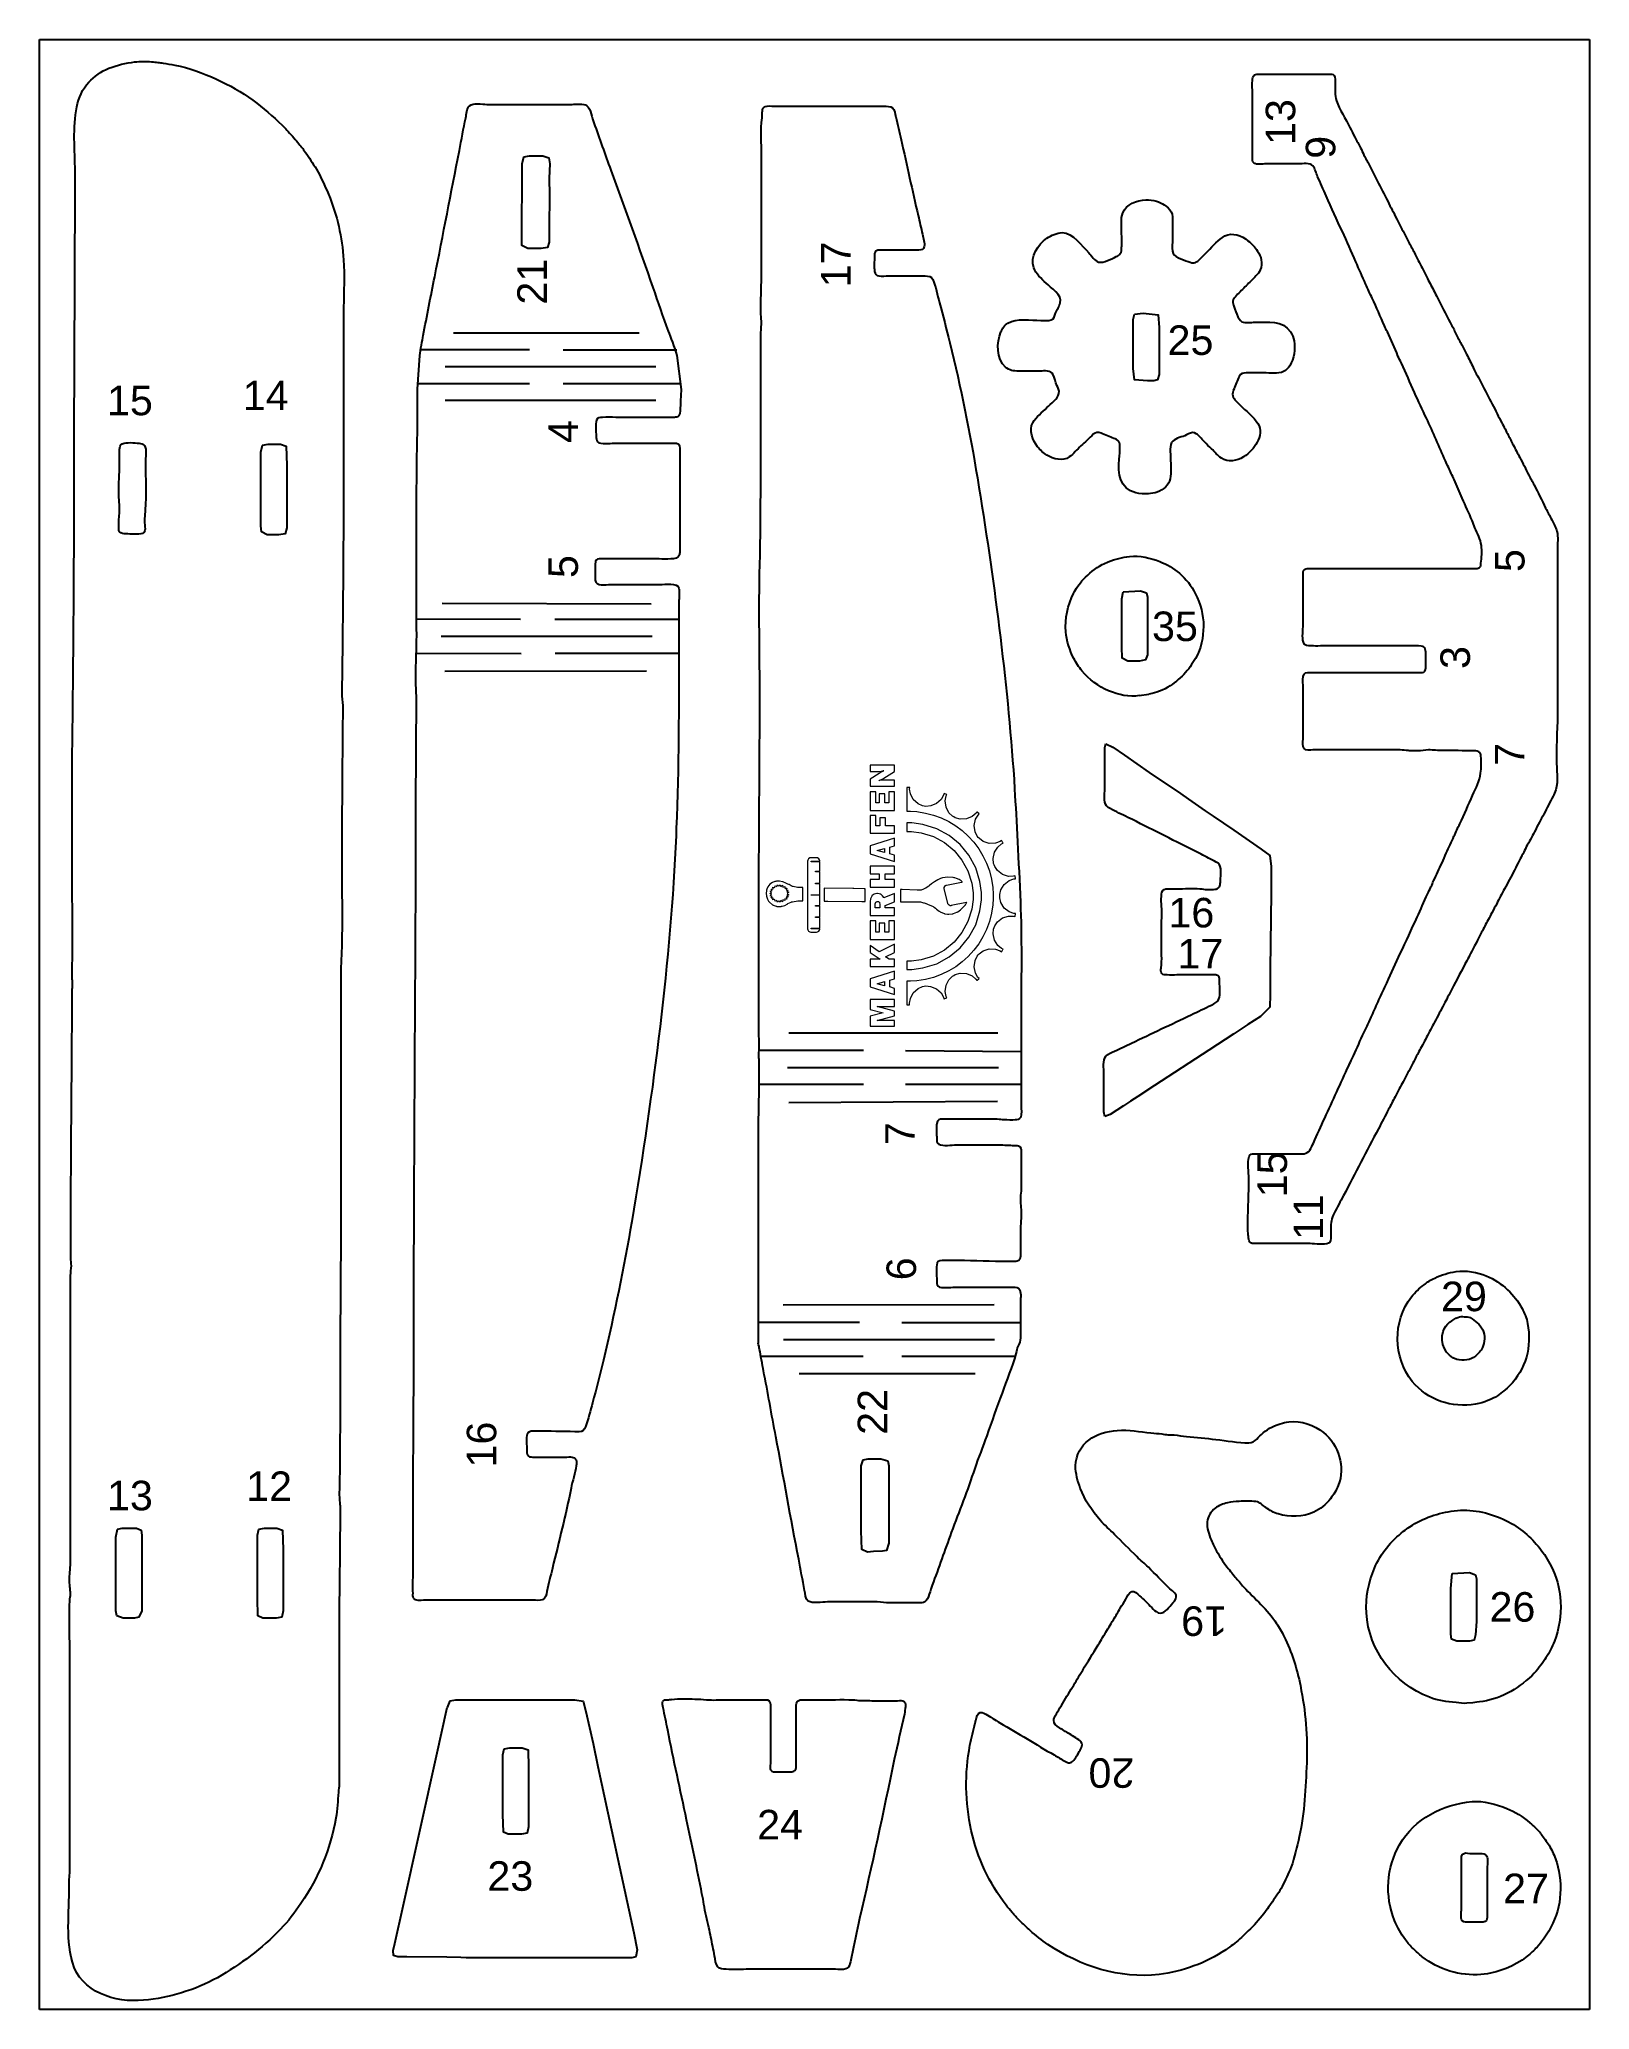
# Model space of a CAD drawing. Extents: x 3 to 187, y 71 to 304.
import ezdxf
from ezdxf.enums import TextEntityAlignment as Align

# ---------------------------------------------------------------- set-up
doc = ezdxf.new("R2010")
doc.units = 0
doc.layers.add('Cut', color=7, linetype='Continuous')
for name, color, linetype, lineweight in [('Gravur', 3, 'Continuous', 20), ('Stege', 5, 'Continuous', 25), ('Text', 1, 'Continuous', 15)]:
    doc.layers.add(name, color=color, linetype=linetype, lineweight=lineweight)
doc.styles.add('textstyle0', font='')
doc.styles.add('textstyle1', font='')
doc.styles.add('textstyle10', font='')
doc.styles.add('textstyle11', font='')
doc.styles.add('textstyle12', font='')
doc.styles.add('textstyle13', font='')
doc.styles.add('textstyle14', font='')
doc.styles.add('textstyle15', font='')
doc.styles.add('textstyle16', font='')
doc.styles.add('textstyle17', font='')
doc.styles.add('textstyle18', font='')
doc.styles.add('textstyle19', font='')
doc.styles.add('textstyle2', font='')
doc.styles.add('textstyle20', font='')
doc.styles.add('textstyle21', font='')
doc.styles.add('textstyle22', font='')
doc.styles.add('textstyle23', font='')
doc.styles.add('textstyle24', font='')
doc.styles.add('textstyle25', font='')
doc.styles.add('textstyle26', font='')
doc.styles.add('textstyle27', font='')
doc.styles.add('textstyle28', font='')
doc.styles.add('textstyle29', font='')
doc.styles.add('textstyle3', font='')
doc.styles.add('textstyle4', font='')
doc.styles.add('textstyle5', font='')
doc.styles.add('textstyle6', font='')
doc.styles.add('textstyle7', font='')
doc.styles.add('textstyle8', font='')
doc.styles.add('textstyle9', font='')
doc.styles.get('textstyle0').set_extended_font_data('Arial')
doc.styles.get('textstyle1').set_extended_font_data('Arial')
doc.styles.get('textstyle10').set_extended_font_data('Arial')
doc.styles.get('textstyle11').set_extended_font_data('Arial')
doc.styles.get('textstyle12').set_extended_font_data('Arial')
doc.styles.get('textstyle13').set_extended_font_data('Arial')
doc.styles.get('textstyle14').set_extended_font_data('Arial')
doc.styles.get('textstyle15').set_extended_font_data('Arial')
doc.styles.get('textstyle16').set_extended_font_data('Arial')
doc.styles.get('textstyle17').set_extended_font_data('Arial')
doc.styles.get('textstyle18').set_extended_font_data('Arial')
doc.styles.get('textstyle19').set_extended_font_data('Arial')
doc.styles.get('textstyle2').set_extended_font_data('Arial')
doc.styles.get('textstyle20').set_extended_font_data('Arial')
doc.styles.get('textstyle21').set_extended_font_data('Arial')
doc.styles.get('textstyle22').set_extended_font_data('Arial')
doc.styles.get('textstyle23').set_extended_font_data('Arial')
doc.styles.get('textstyle24').set_extended_font_data('Arial')
doc.styles.get('textstyle25').set_extended_font_data('Arial')
doc.styles.get('textstyle26').set_extended_font_data('Arial')
doc.styles.get('textstyle27').set_extended_font_data('Arial')
doc.styles.get('textstyle28').set_extended_font_data('Arial')
doc.styles.get('textstyle29').set_extended_font_data('Arial')
doc.styles.get('textstyle3').set_extended_font_data('Arial')
doc.styles.get('textstyle4').set_extended_font_data('Arial')
doc.styles.get('textstyle5').set_extended_font_data('Arial')
doc.styles.get('textstyle6').set_extended_font_data('Arial')
doc.styles.get('textstyle7').set_extended_font_data('Arial')
doc.styles.get('textstyle8').set_extended_font_data('Arial')
doc.styles.get('textstyle9').set_extended_font_data('Arial')

msp = doc.modelspace()

# ---------------------------------------------------------------- texts
at = {"layer": 'Text'}
for s, rotation, style, p in [('13', 90, 'textstyle27', (150.04, 294.69)), ('9', 90, 'textstyle28', (154.79, 291.7)), ('17', 90, 'textstyle25', (97.33, 277.82)), ('21', 90, 'textstyle29', (61.32, 275.77)), ('4', 90, 'textstyle2', (65, 258)), ('5', 90, 'textstyle3', (65, 242)), ('5', 90, 'textstyle6', (177.22, 242.71)), ('3', 90, 'textstyle5', (170.75, 231.22)), ('7', 90, 'textstyle7', (177.21, 219.73)), ('7', 90, 'textstyle11', (104.94, 174.79)), ('15', 90, 'textstyle23', (149.06, 169.95)), ('11', 90, 'textstyle24', (153.34, 164.89)), ('6', 90, 'textstyle10', (105.08, 158.76)), ('22', 90, 'textstyle12', (101.67, 141.8)), ('16', 90, 'textstyle13', (55.32, 137.93)), ('19', 180, 'textstyle19', (141, 117)), ('20', 180, 'textstyle18', (130, 99))]:
    msp.add_text(s, height=3.5, rotation=rotation, dxfattribs=dict(at, style=style)).set_placement(p, align=Align.MIDDLE_CENTER)
for s, style, p in [('25', 'textstyle26', (139.37, 268.84)), ('14', 'textstyle1', (29.74, 262.29)), ('15', 'textstyle0', (13.64, 261.69)), ('35', 'textstyle4', (137.53, 234.92)), ('16', 'textstyle9', (139.47, 200.98)), ('17', 'textstyle8', (140.54, 196.12)), ('29', 'textstyle22', (171.79, 155.49)), ('13', 'textstyle14', (13.64, 131.89)), ('12', 'textstyle15', (30.14, 132.99)), ('26', 'textstyle21', (177.54, 118.69)), ('24', 'textstyle17', (90.72, 92.88)), ('23', 'textstyle16', (58.74, 86.79)), ('27', 'textstyle20', (179.15, 85.32))]:
    msp.add_text(s, height=3.5, dxfattribs=dict(at, style=style)).set_placement(p, align=Align.MIDDLE_CENTER)

# ---------------------------------------------------------------- linework, layer by layer
at = {"layer": 'Cut'}
for p, q in [((2.91, 304.49), (186.69, 304.49)), ((2.91, 70.96), (2.91, 304.49)), ((186.69, 304.49), (186.69, 70.96)), ((52, 269.71), (74, 269.71)), ((47.72, 263.01), (48, 267)), ((61, 267.71), (48, 267.71)), ((65, 267.71), (78.48, 267.71)), ((78.47, 267), (79, 263)), ((51, 265.71), (76, 265.71)), ((47.73, 263.71), (61, 263.71)), ((51, 261.71), (76, 261.71)), ((65, 263.71), (79, 263.71)), ((50.64, 237.67), (75.44, 237.59)), ((59.96, 235.71), (47.54, 235.75)), ((50.54, 233.75), (75.54, 233.75)), ((64.01, 235.76), (78.72, 235.75)), ((47.57, 231.75), (60.01, 231.69)), ((64.06, 231.74), (78.72, 231.75)), ((50.97, 229.61), (74.89, 229.65)), ((100.6, 184.64), (88.2, 184.64)), ((91.75, 186.72), (116.53, 186.72)), ((105.6, 184.64), (119.29, 184.52)), ((91.6, 182.64), (116.6, 182.64)), ((88.16, 180.65), (100.6, 180.64)), ((105.6, 180.64), (119.3, 180.64)), ((91.76, 178.49), (116.48, 178.63)), ((91.1, 154.49), (116.11, 154.52)), ((100.14, 152.39), (88.06, 152.39)), ((105.14, 152.39), (119.32, 152.39)), ((91.14, 150.39), (116.14, 150.39)), ((88.4, 148.4), (100.58, 148.39)), ((105.14, 148.39), (118.7, 148.4)), ((92.97, 146.37), (113.83, 146.36)), ((186.69, 70.96), (2.91, 70.96))]:
    msp.add_line(p, q, dxfattribs=at)
for points in [[(148.93, 300.38), (154.2, 300.38)], [(55.95, 296.79), (61.53, 296.79), (66.07, 296.79)], [(146.71, 291.94), (146.71, 298.06)], [(90, 296.58), (92.11, 296.58), (100.54, 296.58)], [(88.52, 277.4), (88.52, 290.68)], [(152.19, 289.73), (148.29, 289.73)], [(137.22, 282.88), (137.22, 280.45)], [(105.49, 279.5), (103.07, 279.5)], [(38.98, 272.76), (38.98, 258.21)], [(88.42, 261.69), (88.42, 268.75)], [(76.82, 259.69), (71.23, 259.69)], [(71.02, 256.63), (76.4, 256.63)], [(78.82, 253.26), (78.82, 246.72)], [(182.87, 243.98), (182.87, 239.55), (182.9, 226)], [(159.99, 241.76), (166.53, 241.76), (172.22, 241.76)], [(70.6, 239.87), (76.5, 239.87)], [(152.72, 235.12), (152.72, 239.55)], [(164.63, 232.59), (155.88, 232.59)], [(156.3, 229.43), (164, 229.43)], [(152.72, 221.53), (152.72, 224.37), (152.72, 227.96)], [(129.32, 221), (130.16, 220.61), (131.53, 219.65), (134.48, 217.59), (138.17, 215.09), (139.12, 214.43), (141.12, 213.06), (142.07, 212.41), (144.5, 210.76), (147.77, 208.52), (148.76, 207.77), (148.93, 206.45), (148.93, 203.29), (148.82, 194.33), (148.82, 191.27), (148.79, 189.79), (147.66, 188.68), (146.18, 187.72), (144.5, 186.62), (141.55, 184.69), (135.12, 180.48), (133.11, 179.18), (132.27, 178.64), (131.43, 178.09), (129.84, 177.07), (129.21, 176.83)], [(156.94, 220.26), (153.88, 220.26)], [(129.21, 215.62), (129.21, 218.89)], [(88.21, 188.11), (88.21, 204.66)], [(141.34, 193.59), (137.75, 193.59)], [(38.66, 189.16), (38.66, 170.92)], [(119.3, 189.48), (119.3, 185.37)], [(88.2, 183.68), (88.2, 181.89), (88.18, 180.1), (88.1, 175.77), (88.1, 157.22), (88.1, 155.11), (88.1, 154.06), (88.1, 153), (88.1, 152.16), (88.1, 151), (88.1, 149.95)], [(129.11, 178.73), (129.11, 181.89)], [(114.77, 176.51), (111.19, 176.51)], [(111.61, 173.45), (116.67, 173.45)], [(148.08, 172.4), (151.98, 172.4)], [(111.4, 156.59), (116.46, 156.59)], [(47.2, 122.12), (47.2, 127.81)], [(61.43, 119.48), (59.11, 119.48)], [(38.45, 116.11), (38.45, 104.41)], [(6.51, 98.92), (6.51, 113.68)], [(51.57, 107.57), (52.26, 107.67), (54.79, 107.67), (55.84, 107.67), (58.48, 107.67), (63.75, 107.67), (66.38, 107.67), (67.36, 107.51), (67.7, 106.3), (68.54, 102.51), (69.1, 99.77), (71.48, 88.8), (73.38, 80.05), (73.76, 78.05), (73.61, 77.21), (73.13, 77.11), (72.08, 77.1), (67.97, 77.1), (57.11, 77.1), (56.26, 77.1), (55.53, 77.1), (54.16, 77.11), (53.52, 77.1), (52.89, 77.12), (51.2, 77.18), (46.46, 77.21), (45.41, 77.21), (44.89, 77.38), (44.85, 77.95), (45.04, 78.79), (46.02, 83.22), (49.98, 101.03), (51.24, 106.76)], [(89.58, 105.57), (89.58, 100.93)], [(92.63, 101.14), (92.63, 105.99)], [(171.49, 82.9), (171.49, 86.8)], [(174.54, 87.54), (174.54, 83.64)], [(97.27, 75.73), (94.95, 75.73), (87.05, 75.73)]]:
    msp.add_lwpolyline(points, dxfattribs=at)
for points in [[(60.33, 290.57), (61.01, 290.68), (62.59, 290.68), (63.32, 290.43), (63.43, 289.73), (63.34, 288.04), (63.4, 286.04), (63.33, 282.24), (63.33, 280.45), (63.16, 279.82), (62.38, 279.71), (60.8, 279.72), (60.12, 280.05), (60.1, 280.77), (60.12, 282.46), (60.16, 287.62), (60.16, 289.73)], [(132.75, 271.91), (133.75, 272.02), (135.53, 271.85), (135.64, 270.33), (135.64, 266.33), (135.64, 264.75), (135.47, 264.12), (135.01, 264.01), (134.27, 264.01), (132.75, 264.12), (132.59, 265.48), (132.59, 269.59), (132.59, 271.28)], [(29.34, 256.41), (30.02, 256.52), (31.49, 256.52), (32.17, 256.28), (32.23, 253.99), (32.23, 248.62), (32.23, 246.61), (32.06, 245.88), (31.28, 245.77), (30.54, 245.77), (29.91, 245.78), (29.24, 246.12), (29.17, 246.82), (29.17, 248.2), (29.17, 253.36), (29.17, 255.57)], [(131.38, 239.02), (133.43, 239.13), (134.16, 238.88), (134.27, 238.39), (134.27, 237.34), (134.27, 233.23), (134.27, 231.54), (134.03, 230.93), (133.32, 230.8), (132.59, 230.8), (131.95, 230.8), (131.28, 231.13), (131.22, 232.49), (131.22, 235.97), (131.22, 238.18)], [(100.57, 136.13), (101.17, 136.24), (102.65, 136.24), (103.49, 136), (103.6, 135.4), (103.6, 133.82), (103.6, 128.34), (103.6, 126.23), (103.35, 125.39), (102.86, 125.28), (101.8, 125.26), (101.07, 125.18), (100.39, 125.51), (100.33, 127.7), (100.33, 132.97), (100.33, 135.4)], [(12.16, 127.91), (12.73, 128.02), (13.47, 128.02), (14.41, 128.02), (14.98, 127.77), (15.05, 127.18), (15.05, 124.75), (15.05, 122.75), (15.05, 121.9), (15.05, 119.8), (15.05, 119.06), (15.04, 118.22), (14.71, 117.48), (14.2, 117.37), (13.47, 117.37), (12.83, 117.37), (12.1, 117.62), (11.99, 118.22), (11.99, 118.85), (11.99, 120.11), (11.98, 121.06), (11.99, 122.33), (11.99, 123.28), (11.99, 124.22), (11.99, 125.7), (11.99, 126.96)], [(28.92, 127.91), (29.59, 128.02), (31.07, 128.02), (31.74, 127.77), (31.81, 125.49), (31.81, 120.11), (31.81, 118.22), (31.64, 117.48), (30.96, 117.37), (29.38, 117.37), (28.81, 117.62), (28.75, 119.69), (28.75, 125.07), (28.75, 127.18)], [(170.39, 122.64), (172.43, 122.75), (173.17, 122.5), (173.28, 122.01), (173.28, 120.96), (173.27, 116.95), (173.17, 115.37), (173, 114.74), (172.43, 114.63), (170.96, 114.63), (170.33, 114.88), (170.22, 115.47), (170.22, 116.42), (170.22, 120.85)], [(58.01, 101.87), (58.69, 101.98), (60.16, 101.98), (60.84, 101.74), (60.9, 99.66), (60.9, 94.5), (60.9, 92.6), (60.73, 91.86), (60.06, 91.76), (58.48, 91.76), (57.91, 92), (57.85, 94.08), (57.85, 99.03), (57.85, 101.14)]]:
    msp.add_lwpolyline(points, close=True, dxfattribs=at)
for points in [[(11.15, 301.07), (12.12, 301.47), (13.16, 301.67), (14.2, 301.81)], [(14.2, 301.81), (14.84, 301.89), (15.57, 301.89), (16.21, 301.84)], [(16.21, 301.84), (16.46, 301.83), (16.69, 301.78), (16.94, 301.75)], [(16.94, 301.75), (17.16, 301.73), (17.36, 301.7), (17.58, 301.67)], [(17.58, 301.67), (18.02, 301.61), (18.5, 301.54), (18.95, 301.45)], [(18.95, 301.45), (20.67, 301.11), (22.31, 300.5), (23.9, 299.78)], [(7.35, 296.48), (7.58, 297.55), (7.98, 298.61), (8.75, 299.41)], [(8.75, 299.41), (9.41, 300.1), (10.25, 300.7), (11.15, 301.07)], [(23.9, 299.78), (25.42, 299.08), (26.89, 298.26), (28.22, 297.27)], [(146.71, 298.06), (146.71, 298.55), (146.69, 299.16), (146.71, 299.64)], [(146.71, 299.64), (146.72, 299.87), (146.73, 300.12), (146.96, 300.27)], [(146.96, 300.27), (147.14, 300.39), (147.33, 300.37), (147.56, 300.38)], [(147.56, 300.38), (147.99, 300.38), (148.48, 300.38), (148.93, 300.38)], [(154.2, 300.38), (154.72, 300.38), (155.25, 300.39), (155.78, 300.38)], [(155.78, 300.38), (155.99, 300.37), (156.26, 300.39), (156.41, 300.21)], [(156.41, 300.21), (156.58, 299.99), (156.52, 299.59), (156.52, 299.32)], [(156.52, 299.32), (156.52, 298.62), (156.44, 297.89), (156.68, 297.21)], [(28.22, 297.27), (29.47, 296.35), (30.56, 295.38), (31.69, 294.32)], [(53.45, 295.21), (53.55, 295.63), (53.56, 296.32), (53.89, 296.62)], [(53.89, 296.62), (54.31, 297), (55.41, 296.79), (55.95, 296.79)], [(66.07, 296.79), (66.56, 296.79), (67.42, 296.95), (67.82, 296.62)], [(67.82, 296.62), (68.3, 296.22), (68.42, 295.16), (68.64, 294.58)], [(88.96, 296.55), (89.27, 296.64), (89.63, 296.58), (90, 296.58)], [(100.54, 296.58), (101.38, 296.58), (102.23, 296.61), (103.07, 296.58)], [(156.68, 297.21), (157.05, 296.16), (157.75, 295.05), (158.28, 294.05)], [(7.14, 288.89), (7.14, 291.35), (6.83, 294.06), (7.35, 296.48)], [(31.69, 294.32), (31.9, 294.13), (32.06, 293.94), (32.25, 293.73)], [(52.7, 291.31), (52.96, 292.61), (53.16, 293.92), (53.45, 295.21)], [(68.64, 294.58), (69.33, 292.73), (69.95, 290.85), (70.65, 288.99)], [(88.52, 290.68), (88.52, 292.17), (88.39, 293.73), (88.58, 295.21)], [(88.58, 295.21), (88.64, 295.69), (88.49, 296.41), (88.96, 296.55)], [(103.07, 296.58), (103.36, 296.56), (103.82, 296.56), (104.06, 296.37)], [(104.06, 296.37), (104.32, 296.16), (104.35, 295.62), (104.43, 295.32)], [(104.43, 295.32), (104.65, 294.41), (104.84, 293.49), (105.06, 292.58)], [(32.25, 293.73), (32.67, 293.27), (33.15, 292.76), (33.55, 292.26)], [(33.55, 292.26), (33.87, 291.87), (34.16, 291.5), (34.45, 291.1)], [(105.06, 292.58), (105.77, 289.6), (106.37, 286.59), (107.09, 283.62)], [(146.71, 290.47), (146.7, 290.96), (146.71, 291.45), (146.71, 291.94)], [(158.28, 294.05), (158.49, 293.65), (158.66, 293.29), (158.86, 292.89)], [(158.86, 292.89), (159.09, 292.44), (159.29, 292.06), (159.53, 291.63)], [(34.45, 291.1), (34.68, 290.79), (34.86, 290.48), (35.08, 290.15)], [(35.08, 290.15), (35.31, 289.8), (35.53, 289.47), (35.75, 289.1)], [(49.77, 276.34), (50.77, 281.33), (51.7, 286.32), (52.7, 291.31)], [(146.88, 289.84), (146.7, 289.98), (146.72, 290.26), (146.71, 290.47)], [(148.29, 289.73), (147.91, 289.73), (147.19, 289.59), (146.88, 289.84)], [(153.88, 289.49), (153.54, 289.89), (152.68, 289.73), (152.19, 289.73)], [(159.53, 291.63), (159.68, 291.35), (159.79, 291.07), (159.94, 290.78)], [(159.94, 290.78), (160.13, 290.38), (160.33, 290.03), (160.55, 289.62)], [(160.55, 289.62), (160.9, 288.99), (161.17, 288.38), (161.5, 287.73)], [(7.03, 252.31), (7.03, 264.51), (7.14, 276.7), (7.14, 288.89)], [(35.75, 289.1), (36.3, 288.15), (36.74, 287.16), (37.17, 286.15)], [(70.65, 288.99), (72.37, 284.38), (74.01, 279.73), (75.63, 275.08)], [(154.44, 288.25), (154.27, 288.64), (154.15, 289.16), (153.88, 289.49)], [(155.46, 285.93), (155.12, 286.71), (154.76, 287.48), (154.44, 288.25)], [(161.5, 287.73), (161.9, 286.91), (162.33, 286.1), (162.75, 285.3)], [(37.17, 286.15), (38.22, 283.66), (38.78, 281.03), (38.97, 278.34)], [(131.34, 283.93), (131.75, 284.98), (133.04, 285.38), (134.06, 285.46)], [(134.06, 285.46), (134.51, 285.49), (134.89, 285.41), (135.33, 285.3)], [(135.33, 285.3), (135.67, 285.21), (135.98, 285.06), (136.27, 284.87)], [(157.38, 281.72), (156.71, 283.1), (156.09, 284.51), (155.46, 285.93)], [(162.75, 285.3), (163.11, 284.6), (163.46, 283.92), (163.83, 283.19)], [(107.09, 283.62), (107.27, 282.88), (107.42, 282.14), (107.59, 281.4)], [(131.21, 281.61), (131.21, 282.33), (131.07, 283.25), (131.34, 283.93)], [(136.27, 284.87), (136.6, 284.65), (136.92, 284.39), (137.1, 284.04)], [(137.1, 284.04), (137.27, 283.69), (137.22, 283.26), (137.22, 282.88)], [(163.83, 283.19), (164.15, 282.55), (164.49, 281.94), (164.82, 281.3)], [(107.59, 281.4), (107.72, 280.86), (107.88, 280.43), (107.81, 279.93)], [(120.79, 277.4), (120.31, 278.77), (121.27, 280.16), (122.36, 280.92)], [(122.36, 280.92), (122.86, 281.26), (123.53, 281.58), (124.15, 281.58)], [(124.15, 281.58), (125.43, 281.57), (126.5, 280.01), (127.31, 279.19)], [(131.21, 279.82), (131.23, 280.39), (131.21, 281.03), (131.21, 281.61)], [(137.22, 280.45), (137.22, 280.04), (137.12, 279.46), (137.33, 279.1)], [(141.44, 279.4), (142.07, 280.03), (142.67, 280.77), (143.44, 281.19)], [(143.44, 281.19), (144.32, 281.68), (145.48, 281.21), (146.18, 280.63)], [(146.18, 280.63), (146.64, 280.25), (147.01, 279.88), (147.33, 279.4)], [(158.97, 278.13), (158.44, 279.32), (157.95, 280.55), (157.38, 281.72)], [(164.82, 281.3), (164.99, 280.97), (165.14, 280.68), (165.3, 280.35)], [(165.3, 280.35), (165.49, 279.94), (165.71, 279.58), (165.91, 279.19)], [(38.97, 278.34), (39.09, 276.5), (38.98, 274.61), (38.98, 272.76)], [(101.91, 278.77), (101.9, 278.2), (101.83, 277.54), (101.92, 276.98)], [(102.08, 279.4), (101.89, 279.25), (101.91, 278.98), (101.91, 278.77)], [(103.07, 279.5), (102.78, 279.5), (102.32, 279.59), (102.08, 279.4)], [(107.18, 279.51), (106.68, 279.48), (106.01, 279.5), (105.49, 279.5)], [(107.81, 279.93), (107.75, 279.54), (107.5, 279.52), (107.18, 279.51)], [(127.31, 279.19), (127.66, 278.84), (128, 278.25), (128.48, 278.1)], [(128.48, 278.1), (129.01, 277.92), (130.1, 278.52), (130.58, 278.74)], [(130.58, 278.74), (130.76, 278.83), (130.92, 278.92), (131.05, 279.1)], [(131.05, 279.1), (131.21, 279.32), (131.21, 279.56), (131.21, 279.82)], [(137.33, 279.1), (137.62, 278.59), (138.8, 278.27), (139.33, 278.07)], [(139.33, 278.07), (139.84, 277.87), (140.13, 278.1), (140.49, 278.45)], [(140.49, 278.45), (140.82, 278.77), (141.12, 279.07), (141.44, 279.4)], [(147.33, 279.4), (147.55, 279.07), (147.72, 278.73), (147.75, 278.34)], [(147.75, 278.34), (147.79, 277.97), (147.8, 277.53), (147.65, 277.18)], [(160.13, 275.5), (159.74, 276.4), (159.38, 277.23), (158.97, 278.13)], [(165.91, 279.19), (166.22, 278.62), (166.53, 277.97), (166.83, 277.4)], [(48.42, 269.38), (48.84, 271.71), (49.31, 274.03), (49.77, 276.34)], [(88.49, 271.39), (88.36, 273.36), (88.52, 275.41), (88.52, 277.4)], [(101.92, 276.98), (101.98, 276.65), (102.14, 276.51), (102.44, 276.46)], [(102.44, 276.46), (102.78, 276.41), (103.22, 276.45), (103.6, 276.45)], [(103.6, 276.45), (105.02, 276.45), (106.51, 276.46), (107.92, 276.45)], [(107.92, 276.45), (108.33, 276.44), (108.66, 276.46), (108.84, 276.02)], [(108.84, 276.02), (109.18, 275.2), (109.37, 274.16), (109.61, 273.28)], [(122.25, 275.6), (121.7, 276.14), (121.05, 276.66), (120.79, 277.4)], [(123.94, 273.28), (124.21, 274.16), (122.8, 275.07), (122.25, 275.6)], [(147.12, 276.45), (146.76, 276.05), (146.35, 275.67), (145.97, 275.29)], [(147.65, 277.18), (147.53, 276.9), (147.33, 276.67), (147.12, 276.45)], [(166.83, 277.4), (167.06, 276.98), (167.25, 276.55), (167.46, 276.13)], [(167.46, 276.13), (167.74, 275.59), (168.01, 275.11), (168.3, 274.55)], [(75.63, 275.08), (76.23, 273.35), (76.82, 271.63), (77.45, 269.91)], [(109.61, 273.28), (110.04, 271.71), (110.44, 270.13), (110.83, 268.54)], [(123.38, 272.02), (123.54, 272.46), (123.81, 272.83), (123.94, 273.28)], [(144.82, 274.13), (144.45, 273.74), (144.29, 273.5), (144.48, 272.97)], [(145.97, 275.29), (145.59, 274.91), (145.18, 274.51), (144.82, 274.13)], [(160.92, 273.81), (160.64, 274.37), (160.38, 274.92), (160.13, 275.5)], [(162.36, 270.54), (161.88, 271.65), (161.43, 272.74), (160.92, 273.81)], [(168.3, 274.55), (168.46, 274.22), (168.6, 273.93), (168.77, 273.6)], [(168.77, 273.6), (169.3, 272.58), (169.81, 271.55), (170.37, 270.54)], [(88.42, 268.75), (88.42, 269.64), (88.54, 270.49), (88.49, 271.39)], [(117.73, 270.86), (118.72, 271.51), (120.48, 271.18), (121.62, 271.18)], [(121.62, 271.18), (122.01, 271.18), (122.51, 271.09), (122.87, 271.24)], [(122.87, 271.24), (123.2, 271.38), (123.27, 271.72), (123.38, 272.02)], [(144.48, 272.97), (144.65, 272.5), (144.97, 271.24), (145.46, 271.03)], [(145.46, 271.03), (145.89, 270.84), (146.56, 270.96), (147.03, 270.96)], [(147.03, 270.96), (148.54, 270.96), (150.28, 271.25), (151.23, 269.81)], [(48, 267), (48.07, 267.72), (48.31, 268.78), (48.42, 269.38)], [(77.45, 269.91), (77.72, 269.16), (78.17, 268.13), (78.47, 267)], [(117.44, 265.64), (116.36, 266.62), (116.36, 268.54), (116.88, 269.81)], [(116.88, 269.81), (117.05, 270.22), (117.34, 270.61), (117.73, 270.86)], [(151.65, 268.75), (151.77, 267.74), (151.7, 266.66), (151.13, 265.8)], [(162.71, 269.81), (162.59, 270.06), (162.47, 270.29), (162.36, 270.54)], [(163.97, 266.96), (163.56, 267.91), (163.16, 268.87), (162.71, 269.81)], [(170.37, 270.54), (170.61, 270.12), (170.77, 269.72), (170.98, 269.28)], [(170.98, 269.28), (171.19, 268.87), (171.39, 268.51), (171.6, 268.12)], [(110.83, 268.54), (112.15, 263.25), (113.23, 257.89), (114.11, 252.52)], [(164.37, 266.12), (164.23, 266.4), (164.1, 266.67), (163.97, 266.96)], [(171.6, 268.12), (171.78, 267.8), (171.93, 267.5), (172.09, 267.17)], [(172.09, 267.17), (172.36, 266.64), (172.65, 266.13), (172.89, 265.59)], [(118.99, 265.17), (118.38, 265.17), (117.91, 265.22), (117.44, 265.64)], [(121.52, 265.17), (120.68, 265.17), (119.83, 265.17), (118.99, 265.17)], [(123.09, 264.74), (122.81, 265.32), (122.07, 265.17), (121.52, 265.17)], [(123.54, 263.48), (123.38, 263.87), (123.27, 264.36), (123.09, 264.74)], [(145.14, 264.53), (144.92, 264.07), (144.74, 263.54), (144.53, 263.06)], [(145.97, 264.96), (145.58, 264.95), (145.33, 264.91), (145.14, 264.53)], [(148.08, 264.96), (147.39, 264.96), (146.67, 264.97), (145.97, 264.96)], [(150.4, 265.11), (149.75, 264.78), (148.79, 264.96), (148.08, 264.96)], [(151.13, 265.8), (150.94, 265.52), (150.71, 265.27), (150.4, 265.11)], [(165.93, 262.64), (165.41, 263.79), (164.92, 264.98), (164.37, 266.12)], [(172.89, 265.59), (173.21, 264.88), (173.54, 264.36), (173.88, 263.69)], [(47.72, 257.89), (47.77, 259.79), (47.73, 261.69), (47.72, 263.01)], [(79, 263), (78.82, 260.9), (78.95, 260.15), (78.71, 259.85)], [(88.31, 242.19), (88.47, 248.65), (88.42, 255.19), (88.42, 261.69)], [(122.36, 260.84), (122.81, 261.3), (123.65, 261.88), (123.78, 262.53)], [(123.78, 262.53), (123.85, 262.87), (123.66, 263.19), (123.54, 263.48)], [(144.53, 263.06), (144.41, 262.79), (144.3, 262.51), (144.39, 262.22)], [(144.39, 262.22), (144.52, 261.78), (144.92, 261.48), (145.24, 261.16)], [(167.35, 259.58), (166.87, 260.59), (166.39, 261.61), (165.93, 262.64)], [(173.88, 263.69), (174.28, 262.9), (174.72, 262.04), (175.15, 261.27)], [(68.95, 259.35), (68.79, 258.81), (68.9, 258.04), (68.91, 257.47)], [(69.65, 259.69), (69.36, 259.68), (69.05, 259.68), (68.95, 259.35)], [(71.23, 259.69), (70.71, 259.69), (70.18, 259.7), (69.65, 259.69)], [(78.19, 259.69), (77.74, 259.67), (77.27, 259.69), (76.82, 259.69)], [(78.71, 259.85), (78.59, 259.7), (78.38, 259.7), (78.19, 259.69)], [(120.68, 259.05), (121.08, 259.75), (121.78, 260.27), (122.36, 260.84)], [(145.24, 261.16), (145.94, 260.46), (146.84, 259.78), (147.37, 258.95)], [(169.61, 254.52), (168.83, 256.19), (168.14, 257.91), (167.35, 259.58)], [(175.15, 261.27), (175.36, 260.87), (175.53, 260.51), (175.73, 260.11)], [(175.73, 260.11), (175.91, 259.74), (176.09, 259.41), (176.28, 259.05)], [(38.98, 258.21), (38.98, 247.83), (38.9, 237.39), (38.77, 227.01)], [(47.62, 242.71), (47.62, 247.77), (47.6, 252.84), (47.72, 257.89)], [(68.91, 257.47), (68.92, 257.24), (68.91, 256.97), (69.08, 256.8)], [(121.24, 256.21), (120.68, 256.92), (120.19, 258.19), (120.68, 259.05)], [(127.1, 256.96), (126.86, 256.74), (126.62, 256.55), (126.37, 256.31)], [(128.79, 257.81), (128.02, 258.12), (127.62, 257.43), (127.1, 256.96)], [(130.27, 257.19), (129.83, 257.35), (129.22, 257.64), (128.79, 257.81)], [(130.88, 256.81), (130.73, 257.04), (130.5, 257.11), (130.27, 257.19)], [(138.91, 257.6), (138.38, 257.35), (137.68, 257.25), (137.26, 256.87)], [(139.86, 257.84), (139.52, 257.96), (139.21, 257.75), (138.91, 257.6)], [(141.03, 256.78), (140.66, 257.13), (140.37, 257.65), (139.86, 257.84)], [(147.37, 258.95), (147.81, 258.26), (147.64, 257.41), (147.27, 256.73)], [(176.28, 259.05), (176.54, 258.58), (176.78, 258.05), (177.03, 257.58)], [(177.03, 257.58), (177.24, 257.19), (177.42, 256.81), (177.63, 256.42)], [(12.41, 254.1), (12.41, 254.69), (12.39, 255.3), (12.41, 255.89)], [(12.41, 255.89), (12.42, 256.17), (12.46, 256.42), (12.74, 256.55)], [(12.74, 256.55), (13.24, 256.78), (14.19, 256.67), (14.73, 256.62)], [(14.73, 256.62), (14.95, 256.6), (15.22, 256.56), (15.36, 256.36)], [(15.36, 256.36), (15.68, 255.92), (15.47, 254.84), (15.47, 254.31)], [(69.08, 256.8), (69.45, 256.43), (70.54, 256.63), (71.02, 256.63)], [(76.4, 256.63), (76.96, 256.63), (77.53, 256.64), (78.09, 256.63)], [(78.09, 256.63), (78.29, 256.62), (78.57, 256.64), (78.71, 256.46)], [(78.71, 256.46), (78.89, 256.24), (78.82, 255.84), (78.82, 255.57)], [(78.82, 255.57), (78.82, 254.8), (78.82, 254.03), (78.82, 253.26)], [(122.36, 255.2), (121.94, 255.46), (121.55, 255.82), (121.24, 256.21)], [(125, 254.99), (124.24, 254.44), (123.08, 254.75), (122.36, 255.2)], [(126.37, 256.31), (125.91, 255.86), (125.53, 255.37), (125, 254.99)], [(132.9, 250.74), (131, 251.25), (130.72, 253), (130.93, 254.73)], [(131, 256.21), (131, 256.42), (130.99, 256.63), (130.88, 256.81)], [(130.93, 254.73), (130.99, 255.21), (131.02, 255.72), (131, 256.21)], [(137.26, 256.87), (136.82, 256.48), (137.01, 255.38), (137.01, 254.84)], [(137.01, 254.84), (137.01, 254.07), (137.14, 253.16), (136.97, 252.41)], [(141.87, 255.97), (141.58, 256.24), (141.31, 256.5), (141.03, 256.78)], [(143.03, 254.85), (142.59, 255.15), (142.26, 255.6), (141.87, 255.97)], [(145.66, 254.99), (144.87, 254.52), (143.84, 254.3), (143.03, 254.85)], [(146.6, 255.79), (146.31, 255.48), (146.02, 255.21), (145.66, 254.99)], [(147.27, 256.73), (147.09, 256.39), (146.86, 256.07), (146.6, 255.79)], [(177.63, 256.42), (177.88, 255.92), (178.14, 255.43), (178.41, 254.94)], [(178.41, 254.94), (178.79, 254.25), (179.12, 253.53), (179.47, 252.83)], [(6.82, 221), (6.95, 231.42), (7.03, 241.88), (7.03, 252.31)], [(12.31, 250.73), (12.29, 251.84), (12.41, 252.98), (12.41, 254.1)], [(15.47, 254.31), (15.47, 252.47), (15.62, 250.55), (15.45, 248.72)], [(114.11, 252.52), (116.05, 240.68), (117.63, 228.74), (118.45, 216.78)], [(136.97, 252.41), (136.8, 251.63), (136.16, 251.09), (135.43, 250.84)], [(169.94, 253.78), (169.82, 254.03), (169.73, 254.27), (169.61, 254.52)], [(170.63, 252.31), (170.4, 252.81), (170.16, 253.29), (169.94, 253.78)], [(171.59, 250.09), (171.27, 250.83), (170.95, 251.57), (170.63, 252.31)], [(179.47, 252.83), (179.68, 252.42), (179.88, 252.07), (180.1, 251.67)], [(12.41, 248.51), (12.44, 249.26), (12.33, 249.98), (12.31, 250.73)], [(134.38, 250.63), (133.88, 250.59), (133.38, 250.61), (132.9, 250.74)], [(135.43, 250.84), (135.09, 250.72), (134.73, 250.65), (134.38, 250.63)], [(172.77, 247.46), (172.38, 248.35), (171.97, 249.21), (171.59, 250.09)], [(180.1, 251.67), (180.59, 250.77), (181.02, 249.85), (181.47, 248.93)], [(12.31, 246.72), (12.3, 247.27), (12.38, 247.95), (12.41, 248.51)], [(15.45, 248.72), (15.39, 248.09), (15.34, 247.33), (15.41, 246.72)], [(181.47, 248.93), (181.71, 248.46), (181.94, 248.03), (182.19, 247.56)], [(182.19, 247.56), (182.41, 247.14), (182.69, 246.66), (182.81, 246.19)], [(12.41, 246.12), (12.29, 246.3), (12.31, 246.51), (12.31, 246.72)], [(13.15, 245.88), (12.88, 245.88), (12.58, 245.88), (12.41, 246.12)], [(15.14, 245.94), (14.66, 245.73), (13.74, 245.87), (13.15, 245.88)], [(15.41, 246.72), (15.44, 246.4), (15.5, 246.1), (15.14, 245.94)], [(78.82, 246.72), (78.82, 245.8), (78.89, 244.53), (78.82, 243.66)], [(173.1, 246.61), (172.98, 246.91), (172.9, 247.17), (172.77, 247.46)], [(173.86, 244.51), (173.75, 245.28), (173.39, 245.9), (173.1, 246.61)], [(182.81, 246.19), (182.99, 245.51), (182.87, 244.68), (182.87, 243.98)], [(69.76, 242.92), (69.42, 242.92), (69.12, 243.01), (68.92, 242.76)], [(71.02, 242.92), (70.58, 242.92), (70.18, 242.93), (69.76, 242.92)], [(71.87, 242.92), (71.58, 242.92), (71.31, 242.92), (71.02, 242.92)], [(74.18, 242.92), (73.42, 242.92), (72.64, 242.92), (71.87, 242.92)], [(75.34, 242.92), (74.96, 242.92), (74.58, 242.92), (74.18, 242.92)], [(78.09, 242.93), (77.19, 242.85), (76.24, 242.92), (75.34, 242.92)], [(78.65, 243.17), (78.5, 242.99), (78.33, 242.95), (78.09, 242.93)], [(78.82, 243.66), (78.8, 243.49), (78.78, 243.32), (78.65, 243.17)], [(129.63, 242.57), (130.45, 242.89), (131.3, 243.08), (132.16, 243.2)], [(132.16, 243.2), (133.34, 243.36), (134.66, 243.02), (135.75, 242.59)], [(173.81, 242.4), (173.86, 242.97), (173.96, 243.87), (173.86, 244.51)], [(47.62, 235.02), (47.62, 237.57), (47.62, 240.15), (47.62, 242.71)], [(68.81, 242.19), (68.8, 241.64), (68.77, 240.94), (68.81, 240.4)], [(68.92, 242.76), (68.8, 242.6), (68.81, 242.38), (68.81, 242.19)], [(88.31, 226.27), (88.31, 231.57), (88.18, 236.89), (88.31, 242.19)], [(126.69, 240.5), (127.32, 241.18), (128.09, 241.79), (128.9, 242.24)], [(128.9, 242.24), (129.14, 242.37), (129.38, 242.46), (129.63, 242.57)], [(135.75, 242.59), (136.6, 242.25), (137.37, 241.8), (138.07, 241.21)], [(138.07, 241.21), (138.84, 240.55), (139.48, 239.71), (139.94, 238.81)], [(152.72, 241.03), (152.72, 241.23), (152.71, 241.52), (152.89, 241.66)], [(152.72, 239.55), (152.72, 240.04), (152.71, 240.54), (152.72, 241.03)], [(152.89, 241.66), (153.08, 241.8), (153.32, 241.76), (153.56, 241.76)], [(153.56, 241.76), (154.59, 241.77), (155.6, 241.77), (156.62, 241.76)], [(156.62, 241.76), (156.98, 241.76), (157.32, 241.76), (157.68, 241.76)], [(157.68, 241.76), (158.44, 241.76), (159.22, 241.76), (159.99, 241.76)], [(172.22, 241.76), (172.52, 241.76), (172.88, 241.75), (173.17, 241.77)], [(173.17, 241.77), (173.41, 241.78), (173.6, 241.78), (173.74, 242.01)], [(173.74, 242.01), (173.81, 242.12), (173.8, 242.29), (173.81, 242.4)], [(68.81, 240.4), (68.89, 239.62), (70.02, 239.87), (70.6, 239.87)], [(76.5, 239.87), (77.07, 239.87), (78.56, 240.14), (78.71, 239.44)], [(78.71, 239.44), (78.83, 238.91), (78.72, 238.3), (78.72, 237.76)], [(124.59, 234.28), (124.44, 235.84), (124.83, 237.42), (125.5, 238.81)], [(125.5, 238.81), (125.65, 239.12), (125.8, 239.38), (126, 239.66)], [(126, 239.66), (126.21, 239.96), (126.44, 240.23), (126.69, 240.5)], [(139.94, 238.81), (140.56, 237.58), (140.92, 236.32), (140.91, 234.91)], [(78.72, 237.76), (78.72, 236.72), (78.72, 235.64), (78.72, 234.6)], [(47.64, 233.86), (47.64, 234.26), (47.62, 234.56), (47.62, 235.02)], [(47.62, 232.91), (47.62, 233.26), (47.64, 233.52), (47.64, 233.86)], [(78.72, 234.6), (78.72, 234.29), (78.7, 234.04), (78.7, 233.75)], [(78.7, 233.75), (78.7, 233.4), (78.72, 233.09), (78.72, 232.7)], [(125.54, 231.12), (125.04, 232.05), (124.7, 233.21), (124.59, 234.28)], [(140.91, 234.91), (140.9, 233.63), (140.62, 232.22), (139.97, 231.12)], [(152.75, 233.03), (152.58, 233.64), (152.72, 234.48), (152.72, 235.12)], [(47.52, 229.33), (47.54, 230.47), (47.62, 231.77), (47.62, 232.91)], [(78.72, 232.7), (78.72, 225.45), (78.72, 218.21), (78.41, 210.98)], [(153.67, 232.59), (153.3, 232.6), (152.88, 232.59), (152.75, 233.03)], [(155.88, 232.59), (155.16, 232.59), (154.37, 232.58), (153.67, 232.59)], [(166.42, 232.59), (165.85, 232.6), (165.21, 232.59), (164.63, 232.59)], [(167.25, 232.06), (167.17, 232.58), (166.87, 232.58), (166.42, 232.59)], [(167.27, 230.17), (167.28, 230.64), (167.32, 231.63), (167.25, 232.06)], [(47.62, 225.74), (47.63, 226.93), (47.5, 228.14), (47.52, 229.33)], [(126.51, 229.64), (126.13, 230.1), (125.82, 230.6), (125.54, 231.12)], [(133.3, 226.7), (130.95, 226.37), (128.22, 227.59), (126.51, 229.64)], [(138.59, 229.22), (138.04, 228.65), (137.38, 228.11), (136.7, 227.7)], [(139.97, 231.12), (139.58, 230.45), (139.13, 229.79), (138.59, 229.22)], [(152.72, 227.96), (152.72, 228.31), (152.6, 228.97), (152.83, 229.26)], [(152.83, 229.26), (153.02, 229.51), (153.5, 229.43), (153.77, 229.43)], [(153.77, 229.43), (154.62, 229.43), (155.46, 229.43), (156.3, 229.43)], [(164, 229.43), (164.78, 229.43), (165.66, 229.43), (166.42, 229.43)], [(166.42, 229.43), (166.66, 229.43), (166.83, 229.4), (167.02, 229.49)], [(167.02, 229.49), (167.29, 229.62), (167.26, 229.93), (167.27, 230.17)], [(38.77, 227.01), (38.76, 226.51), (38.87, 226.03), (38.87, 225.53)], [(136.7, 227.7), (135.79, 227.17), (134.88, 226.95), (134.43, 226.87)], [(38.87, 225.53), (38.83, 219.53), (38.76, 213.51), (38.76, 207.5)], [(47.51, 200.12), (47.56, 208.66), (47.52, 217.21), (47.62, 225.74)], [(88.21, 204.66), (88.21, 211.87), (88.31, 219.06), (88.31, 226.27)], [(182.9, 225.1), (182.87, 223.25), (182.75, 221.17), (182.76, 219.1)], [(6.8, 193), (6.87, 202.23), (6.71, 211.62), (6.82, 221)], [(129.21, 218.89), (129.21, 219.32), (129.2, 219.96), (129.21, 220.36)], [(129.21, 220.36), (129.22, 220.66), (129.26, 220.82), (129.32, 221)], [(152.83, 220.43), (152.62, 220.69), (152.72, 221.21), (152.72, 221.53)], [(153.88, 220.26), (153.58, 220.26), (153.04, 220.17), (152.83, 220.43)], [(164.21, 220.26), (161.79, 220.27), (159.36, 220.26), (156.94, 220.26)], [(165.16, 220.18), (164.86, 220.22), (164.53, 220.26), (164.21, 220.26)], [(165.79, 220.15), (165.56, 220.16), (165.37, 220.16), (165.16, 220.18)], [(166.32, 220.15), (166.14, 220.15), (165.98, 220.15), (165.79, 220.15)], [(167.58, 220.26), (167.19, 220.24), (166.7, 220.16), (166.32, 220.15)], [(169.27, 220.19), (168.71, 220.19), (168.16, 220.28), (167.58, 220.26)], [(172.96, 220.15), (171.76, 220.18), (170.47, 220.19), (169.27, 220.19)], [(173.7, 219.91), (173.49, 220.16), (173.29, 220.15), (172.96, 220.15)], [(173.8, 219.52), (173.79, 219.63), (173.78, 219.8), (173.7, 219.91)], [(173.77, 217.52), (173.85, 218.1), (173.85, 218.99), (173.8, 219.52)], [(172.82, 214.88), (173.21, 215.74), (173.66, 216.57), (173.77, 217.52)], [(182.76, 219.1), (182.77, 217.99), (182.99, 216.6), (182.68, 215.52)], [(118.5, 215.6), (118.78, 211.93), (118.99, 207.09), (119.2, 202.23)], [(129.4, 213.66), (129.03, 214.12), (129.21, 215.07), (129.21, 215.62)], [(171.3, 211.51), (171.82, 212.58), (172.34, 213.81), (172.82, 214.88)], [(182.68, 215.52), (182.61, 215.26), (182.49, 215.02), (182.36, 214.78)], [(130.37, 213.05), (130.04, 213.22), (129.64, 213.36), (129.4, 213.66)], [(132.48, 212.01), (131.78, 212.36), (131.06, 212.69), (130.37, 213.05)], [(181.26, 212.67), (181.08, 212.34), (180.9, 212.05), (180.74, 211.72)], [(181.8, 213.72), (181.62, 213.36), (181.45, 213.02), (181.26, 212.67)], [(182.36, 214.78), (182.16, 214.42), (182, 214.1), (181.8, 213.72)], [(140.18, 208.14), (137.62, 209.42), (135.05, 210.72), (132.48, 212.01)], [(170.61, 210.03), (170.73, 210.28), (170.83, 210.52), (170.94, 210.77)], [(170.94, 210.77), (171.06, 211.03), (171.17, 211.26), (171.3, 211.51)], [(180.15, 210.56), (179.84, 209.96), (179.51, 209.38), (179.18, 208.77)], [(180.74, 211.72), (180.53, 211.32), (180.36, 210.96), (180.15, 210.56)], [(78.4, 210.1), (77.72, 195.36), (75.74, 179.82), (73.14, 164.39)], [(141.97, 207.21), (141.36, 207.52), (140.77, 207.84), (140.18, 208.14)], [(169.19, 206.87), (169.38, 207.26), (169.53, 207.64), (169.7, 208.03)], [(169.7, 208.03), (169.99, 208.7), (170.3, 209.38), (170.61, 210.03)], [(178.77, 207.93), (178.64, 207.67), (178.5, 207.44), (178.36, 207.19)], [(179.18, 208.77), (179.03, 208.48), (178.92, 208.21), (178.77, 207.93)], [(38.76, 207.5), (38.76, 204.04), (38.83, 200.51), (38.76, 197.07)], [(142.81, 206.64), (142.63, 206.94), (142.27, 207.06), (141.97, 207.21)], [(142.91, 204.55), (142.94, 205.11), (143.1, 206.15), (142.81, 206.64)], [(168.2, 204.76), (168.52, 205.47), (168.86, 206.17), (169.19, 206.87)], [(177.78, 206.03), (177.4, 205.26), (177.01, 204.57), (176.59, 203.81)], [(178.36, 207.19), (178.16, 206.8), (177.98, 206.42), (177.78, 206.03)], [(135.96, 201.18), (135.96, 201.85), (135.83, 202.8), (135.99, 203.39)], [(135.99, 203.39), (136.1, 203.78), (136.35, 203.8), (136.7, 203.81)], [(136.7, 203.81), (137.02, 203.83), (137.42, 203.81), (137.75, 203.81)], [(137.75, 203.81), (138.64, 203.81), (139.61, 203.87), (140.49, 203.81)], [(140.49, 203.81), (140.78, 203.79), (141.04, 203.72), (141.34, 203.72)], [(141.34, 203.72), (141.57, 203.73), (142.08, 203.73), (142.28, 203.75)], [(142.28, 203.75), (142.49, 203.77), (142.67, 203.83), (142.81, 204.05)], [(142.81, 204.05), (142.91, 204.21), (142.91, 204.38), (142.91, 204.55)], [(166.24, 200.44), (166.65, 201.34), (167.06, 202.27), (167.47, 203.18)], [(167.47, 203.18), (167.6, 203.47), (167.75, 203.73), (167.88, 204.03)], [(167.88, 204.03), (168, 204.28), (168.09, 204.51), (168.2, 204.76)], [(176.59, 203.81), (176.26, 203.22), (175.98, 202.62), (175.67, 202.02)], [(119.2, 202.23), (119.39, 197.99), (119.3, 193.73), (119.3, 189.48)], [(135.95, 195.91), (135.9, 197.66), (135.96, 199.42), (135.96, 201.18)], [(175.1, 200.97), (174.95, 200.68), (174.81, 200.41), (174.66, 200.13)], [(175.67, 202.02), (175.48, 201.65), (175.29, 201.33), (175.1, 200.97)], [(47.3, 149.84), (47.3, 166.6), (47.43, 183.37), (47.51, 200.12)], [(164.24, 196.12), (164.93, 197.55), (165.58, 199.01), (166.24, 200.44)], [(173.88, 198.65), (173.46, 197.81), (172.98, 196.95), (172.57, 196.12)], [(174.66, 200.13), (174.4, 199.62), (174.13, 199.15), (173.88, 198.65)], [(38.76, 197.07), (38.74, 196.27), (38.68, 195.45), (38.66, 194.64)], [(38.66, 194.64), (38.62, 192.82), (38.66, 190.99), (38.66, 189.16)], [(135.96, 193.76), (135.81, 193.95), (135.86, 194.19), (135.88, 194.43)], [(135.88, 194.43), (135.94, 194.91), (135.97, 195.42), (135.95, 195.91)], [(162.64, 192.64), (163.16, 193.81), (163.69, 194.98), (164.24, 196.12)], [(172.13, 195.28), (171.53, 194.17), (170.93, 193.02), (170.35, 191.9)], [(172.57, 196.12), (172.42, 195.83), (172.29, 195.56), (172.13, 195.28)], [(6.62, 160.07), (6.62, 170.98), (6.77, 181.94), (6.8, 192)], [(136.59, 193.59), (136.39, 193.59), (136.11, 193.57), (135.96, 193.76)], [(137.75, 193.59), (137.39, 193.59), (136.95, 193.58), (136.59, 193.59)], [(142.64, 193.48), (142.35, 193.71), (141.69, 193.59), (141.34, 193.59)], [(142.81, 192.75), (142.81, 192.98), (142.85, 193.32), (142.64, 193.48)], [(142.75, 190.75), (142.96, 191.3), (142.82, 192.15), (142.81, 192.75)], [(161.71, 190.64), (162.02, 191.3), (162.35, 191.97), (162.64, 192.64)], [(170.35, 191.9), (170.18, 191.58), (170.04, 191.27), (169.86, 190.95)], [(139.44, 188.87), (140.24, 189.26), (141.06, 189.63), (141.86, 190.03)], [(141.86, 190.03), (142.2, 190.2), (142.6, 190.37), (142.75, 190.75)], [(160.87, 188.74), (161.16, 189.37), (161.42, 190.01), (161.71, 190.64)], [(169.4, 190.11), (169.05, 189.41), (168.69, 188.68), (168.3, 188)], [(169.86, 190.95), (169.7, 190.67), (169.55, 190.41), (169.4, 190.11)], [(88.2, 183.68), (88.24, 185.15), (88.21, 186.63), (88.21, 188.11)], [(132.38, 185.5), (134.72, 186.64), (137.09, 187.74), (139.44, 188.87)], [(159.77, 186.42), (159.92, 186.75), (160.07, 187.05), (160.23, 187.37)], [(160.23, 187.37), (160.45, 187.8), (160.66, 188.3), (160.87, 188.74)], [(168.3, 188), (167.96, 187.4), (167.65, 186.81), (167.35, 186.21)], [(119.3, 185.37), (119.3, 184.69), (119.31, 183.93), (119.3, 183.26)], [(129.35, 183.97), (129.62, 184.27), (130.02, 184.38), (130.37, 184.55)], [(130.37, 184.55), (131.04, 184.87), (131.71, 185.18), (132.38, 185.5)], [(158.54, 183.68), (158.97, 184.58), (159.36, 185.5), (159.77, 186.42)], [(166.45, 184.52), (166.2, 184.04), (166, 183.62), (165.75, 183.15)], [(166.86, 185.26), (166.72, 185.01), (166.58, 184.78), (166.45, 184.52)], [(167.35, 186.21), (167.18, 185.87), (167.04, 185.58), (166.86, 185.26)], [(119.29, 182.52), (119.28, 182.18), (119.3, 181.77), (119.3, 181.36)], [(119.3, 183.26), (119.3, 182.98), (119.29, 182.79), (119.29, 182.52)], [(129.11, 181.89), (129.11, 182.49), (128.92, 183.5), (129.35, 183.97)], [(155.28, 176.62), (156.26, 178.68), (157.18, 180.77), (158.13, 182.84)], [(158.13, 182.84), (158.26, 183.13), (158.41, 183.39), (158.54, 183.68)], [(165.75, 183.15), (165.52, 182.74), (165.3, 182.31), (165.07, 181.89)], [(119.3, 181.36), (119.3, 180.27), (119.3, 179.18), (119.3, 178.09)], [(164.13, 180.1), (163.97, 179.76), (163.82, 179.46), (163.64, 179.15)], [(164.59, 180.94), (164.43, 180.65), (164.28, 180.39), (164.13, 180.1)], [(165.07, 181.89), (164.9, 181.57), (164.76, 181.26), (164.59, 180.94)], [(119.3, 178.09), (119.3, 177.7), (119.4, 177.11), (119.24, 176.75)], [(129.21, 176.83), (129.14, 177.06), (129.11, 177.26), (129.11, 177.57)], [(162.86, 177.67), (162.45, 176.91), (162.06, 176.12), (161.65, 175.35)], [(163.24, 178.41), (163.11, 178.16), (162.99, 177.92), (162.86, 177.67)], [(163.64, 179.15), (163.5, 178.9), (163.37, 178.67), (163.24, 178.41)], [(109.3, 175.98), (109.23, 175.51), (109.28, 174.71), (109.29, 174.19)], [(110.03, 176.51), (109.6, 176.49), (109.38, 176.45), (109.3, 175.98)], [(111.19, 176.51), (110.82, 176.51), (110.38, 176.53), (110.03, 176.51)], [(116.46, 176.49), (115.94, 176.54), (115.3, 176.51), (114.77, 176.51)], [(117.3, 176.41), (116.98, 176.42), (116.79, 176.46), (116.46, 176.49)], [(118.57, 176.41), (118.28, 176.39), (117.6, 176.4), (117.3, 176.41)], [(119.24, 176.75), (119.1, 176.44), (118.83, 176.43), (118.57, 176.41)], [(153.94, 173.67), (154.41, 174.65), (154.81, 175.63), (155.28, 176.62)], [(161.65, 175.35), (160.24, 172.73), (158.9, 170.09), (157.51, 167.45)], [(109.29, 174.19), (109.29, 173.95), (109.28, 173.64), (109.53, 173.52)], [(109.53, 173.52), (110.05, 173.26), (111.03, 173.45), (111.61, 173.45)], [(116.67, 173.45), (117.27, 173.45), (117.87, 173.42), (118.46, 173.38)], [(118.46, 173.38), (118.68, 173.36), (118.95, 173.4), (119.13, 173.25)], [(119.13, 173.25), (119.36, 173.06), (119.3, 172.66), (119.3, 172.4)], [(151.98, 172.4), (152.55, 172.4), (153.18, 172.28), (153.53, 172.83)], [(153.53, 172.83), (153.69, 173.09), (153.81, 173.39), (153.94, 173.67)], [(38.66, 170.92), (38.66, 161.33), (38.55, 151.68), (38.55, 142.04)], [(119.3, 172.4), (119.31, 171.63), (119.3, 170.85), (119.3, 170.08)], [(146.29, 169.45), (146.29, 170.24), (146.1, 171.31), (146.32, 172.07)], [(146.32, 172.07), (146.41, 172.37), (146.66, 172.39), (146.92, 172.4)], [(146.92, 172.4), (147.3, 172.42), (147.7, 172.4), (148.08, 172.4)], [(119.3, 168.18), (119.29, 167.87), (119.22, 167.56), (119.21, 167.23)], [(119.3, 170.08), (119.3, 169.44), (119.33, 168.82), (119.3, 168.18)], [(146.18, 164.28), (146.18, 166), (146.29, 167.72), (146.29, 169.45)], [(119.21, 167.23), (119.2, 166.59), (119.3, 165.97), (119.3, 165.34)], [(156.95, 166.39), (156.77, 166.04), (156.56, 165.7), (156.39, 165.34)], [(157.51, 167.45), (157.32, 167.08), (157.15, 166.75), (156.95, 166.39)], [(73.14, 164.39), (72.21, 158.87), (71.06, 153.39), (69.78, 147.94)], [(119.3, 165.34), (119.3, 164.53), (119.2, 163.73), (119.2, 162.91)], [(146.23, 162.6), (146.16, 163.1), (146.18, 163.76), (146.18, 164.28)], [(155.99, 163.55), (155.99, 163.14), (156.17, 162.03), (155.74, 161.82)], [(156.39, 165.34), (156.12, 164.77), (155.99, 164.18), (155.99, 163.55)], [(119.2, 162.91), (119.2, 162.2), (119.2, 161.4), (119.2, 160.7)], [(146.4, 161.92), (146.26, 162.1), (146.26, 162.39), (146.23, 162.6)], [(146.82, 161.76), (146.66, 161.77), (146.51, 161.78), (146.4, 161.92)], [(148.19, 161.75), (147.85, 161.75), (147.14, 161.73), (146.82, 161.76)], [(153.56, 161.75), (151.79, 161.75), (149.94, 161.75), (148.19, 161.75)], [(155.74, 161.82), (155.2, 161.55), (154.17, 161.75), (153.56, 161.75)], [(6.61, 157.96), (6.61, 158.35), (6.7, 158.73), (6.7, 159.12)], [(6.7, 159.12), (6.7, 159.44), (6.62, 159.74), (6.62, 160.07)], [(109.29, 159.22), (109.24, 158.65), (109.28, 158.02), (109.29, 157.43)], [(109.92, 159.75), (109.53, 159.73), (109.33, 159.64), (109.29, 159.22)], [(111.08, 159.75), (110.7, 159.75), (110.3, 159.76), (109.92, 159.75)], [(116.98, 159.64), (115.02, 159.64), (113.06, 159.75), (111.08, 159.75)], [(118.46, 159.64), (118.02, 159.64), (117.44, 159.64), (116.98, 159.64)], [(119.13, 159.89), (119.01, 159.63), (118.7, 159.65), (118.46, 159.64)], [(119.2, 160.7), (119.2, 160.4), (119.26, 160.14), (119.13, 159.89)], [(6.61, 137.19), (6.61, 144.11), (6.58, 151.04), (6.61, 157.96)], [(109.29, 157.43), (109.29, 157.2), (109.25, 156.86), (109.46, 156.7)], [(109.46, 156.7), (109.85, 156.39), (110.91, 156.59), (111.4, 156.59)], [(116.46, 156.59), (117.07, 156.59), (117.75, 156.6), (118.35, 156.59)], [(118.35, 156.59), (118.67, 156.58), (118.99, 156.59), (119.13, 156.26)], [(165.58, 155.43), (166.01, 155.98), (166.5, 156.45), (167.06, 156.88)], [(167.06, 156.88), (167.47, 157.19), (167.87, 157.44), (168.32, 157.66)], [(168.32, 157.66), (169.1, 158.05), (169.99, 158.29), (170.85, 158.44)], [(170.85, 158.44), (171.98, 158.63), (173.4, 158.36), (174.44, 157.92)], [(174.44, 157.92), (175.37, 157.53), (176.24, 156.98), (176.97, 156.27)], [(119.13, 156.26), (119.34, 155.77), (119.2, 155.15), (119.2, 154.58)], [(119.2, 154.58), (119.2, 153.27), (119.22, 151.88), (119.2, 150.58)], [(165.67, 145.41), (163.37, 148.28), (163.32, 152.54), (165.58, 155.43)], [(176.97, 156.27), (177.65, 155.6), (178.23, 154.91), (178.68, 154.06)], [(169.32, 151.32), (169.61, 152.26), (170.51, 152.77), (171.06, 153)], [(171.06, 153), (171.36, 153.11), (171.53, 153.11), (171.8, 153.08)], [(171.8, 153.08), (172.04, 153.07), (172.31, 153.06), (172.54, 153)], [(172.54, 153), (173.12, 152.55), (173.69, 152.23), (174.01, 151.53)], [(179.34, 152.27), (179.85, 149.54), (179.14, 146.84), (177.18, 144.89)], [(178.68, 154.06), (178.97, 153.49), (179.23, 152.9), (179.34, 152.27)], [(47.2, 127.81), (47.2, 135.15), (47.3, 142.48), (47.3, 149.84)], [(88.29, 149.21), (88.24, 149.46), (88.22, 149.65), (88.1, 149.95)], [(118.93, 149.63), (118.77, 149.31), (118.77, 149.06), (118.67, 148.68)], [(119.2, 150.58), (119.19, 150.17), (119.1, 149.98), (118.93, 149.63)], [(170.96, 148.03), (169.59, 148.42), (168.91, 150.02), (169.32, 151.32)], [(174.01, 151.53), (174.3, 150.86), (174.29, 150.06), (173.98, 149.42)], [(69.78, 147.94), (69.38, 146.25), (68.93, 144.57), (68.48, 142.88)], [(88.75, 146.68), (88.61, 147.39), (88.41, 148.55), (88.29, 149.21)], [(118.67, 148.68), (118.22, 147.14), (117.59, 145.55), (117.03, 144.04)], [(173.17, 148.41), (172.57, 147.93), (171.69, 147.81), (170.96, 148.03)], [(173.98, 149.42), (173.78, 149.03), (173.52, 148.68), (173.17, 148.41)], [(90.21, 138.88), (89.71, 141.47), (89.27, 144.09), (88.75, 146.68)], [(173.17, 142.72), (170.4, 142.23), (167.44, 143.2), (165.67, 145.41)], [(177.18, 144.89), (176.81, 144.52), (176.45, 144.2), (176.38, 144.17)], [(68.48, 142.88), (68.23, 141.95), (67.99, 140.94), (67.65, 140.04)], [(117.03, 144.04), (116.4, 142.37), (115.82, 140.66), (115.22, 138.98)], [(175.76, 143.72), (175.19, 143.31), (174.18, 142.9), (173.17, 142.72)], [(38.55, 142.04), (38.55, 138.74), (38.54, 135.43), (38.46, 132.13)], [(149.03, 140.01), (149.66, 140.33), (150.34, 140.52), (151.03, 140.62)], [(151.03, 140.62), (152.47, 140.83), (154.04, 140.26), (155.15, 139.36)], [(60.72, 139.18), (60.59, 138.72), (60.69, 137.8), (60.69, 137.3)], [(62.48, 139.51), (62.04, 139.51), (60.87, 139.67), (60.72, 139.18)], [(66.91, 139.45), (65.47, 139.46), (63.94, 139.51), (62.48, 139.51)], [(67.65, 140.04), (67.5, 139.66), (67.33, 139.44), (66.91, 139.45)], [(92.93, 124.33), (91.97, 129.17), (91.14, 134.04), (90.21, 138.88)], [(115.22, 138.98), (114.76, 137.68), (114.23, 136.4), (113.79, 135.08)], [(125.75, 135.4), (125.82, 138.14), (128.23, 139.44), (130.69, 139.61)], [(130.69, 139.61), (132.04, 139.7), (133.37, 139.45), (134.69, 139.32)], [(134.69, 139.32), (135.12, 139.27), (135.53, 139.24), (135.96, 139.19)], [(135.96, 139.19), (136.22, 139.16), (136.45, 139.11), (136.7, 139.1)], [(136.7, 139.1), (136.95, 139.08), (137.18, 139.1), (137.44, 139.08)], [(137.44, 139.08), (137.94, 139.04), (138.42, 138.93), (138.91, 138.89)], [(138.91, 138.89), (140.07, 138.79), (141.23, 138.67), (142.39, 138.54)], [(142.39, 138.54), (143.64, 138.41), (145.04, 138.1), (146.29, 138.14)], [(146.29, 138.14), (147.08, 138.17), (147.42, 138.86), (147.98, 139.32)], [(147.98, 139.32), (148.32, 139.6), (148.64, 139.81), (149.03, 140.01)], [(155.15, 139.36), (156.9, 137.92), (157.77, 135.27), (156.89, 133.08)], [(6.61, 130.34), (6.61, 132.61), (6.61, 134.91), (6.61, 137.19)], [(60.69, 137.3), (60.69, 137.09), (60.66, 136.8), (60.8, 136.62)], [(60.8, 136.62), (60.91, 136.48), (61.07, 136.47), (61.22, 136.46)], [(61.22, 136.46), (61.42, 136.44), (61.64, 136.45), (61.85, 136.45)], [(61.85, 136.45), (62.98, 136.45), (64.1, 136.45), (65.22, 136.45)], [(65.22, 136.45), (65.51, 136.45), (65.81, 136.48), (66.07, 136.44)], [(66.07, 136.44), (66.25, 136.41), (66.43, 136.36), (66.53, 136.12)], [(66.53, 136.12), (66.64, 135.88), (66.59, 135.68), (66.55, 135.4)], [(66.55, 135.4), (66.42, 134.57), (66.11, 133.6), (65.94, 132.76)], [(113.79, 135.08), (112.95, 132.53), (111.95, 130.02), (111.01, 127.49)], [(126.31, 132.76), (126.01, 133.56), (125.73, 134.54), (125.75, 135.4)], [(38.46, 132.13), (38.45, 131.58), (38.55, 131), (38.55, 130.44)], [(65.94, 132.76), (65.31, 129.59), (64.5, 126.42), (63.73, 123.28)], [(128.66, 128.97), (127.67, 130.11), (126.83, 131.34), (126.31, 132.76)], [(143.76, 131.02), (143.25, 130.9), (142.71, 130.7), (142.28, 130.38)], [(145.13, 131.2), (144.68, 131.17), (144.21, 131.13), (143.76, 131.02)], [(147.13, 131.17), (146.49, 131.27), (145.78, 131.23), (145.13, 131.2)], [(148.29, 130.46), (147.93, 130.73), (147.6, 131.09), (147.13, 131.17)], [(155.96, 131.5), (155.45, 130.81), (154.76, 130.3), (153.99, 129.93)], [(156.89, 133.08), (156.65, 132.49), (156.33, 132), (155.96, 131.5)], [(6.61, 127.91), (6.61, 128.73), (6.61, 129.53), (6.61, 130.34)], [(38.55, 129.71), (38.55, 125.25), (38.45, 120.64), (38.45, 116.11)], [(38.55, 130.44), (38.55, 130.2), (38.55, 129.96), (38.55, 129.71)], [(130.37, 127.28), (129.8, 127.86), (129.19, 128.36), (128.66, 128.97)], [(141.36, 128.76), (141.28, 128.08), (141.56, 127.27), (141.81, 126.65)], [(142.28, 130.38), (141.76, 129.99), (141.43, 129.41), (141.36, 128.76)], [(149.77, 129.71), (149.24, 129.88), (148.75, 130.13), (148.29, 130.46)], [(153.99, 129.93), (152.7, 129.32), (151.12, 129.28), (149.77, 129.71)], [(165.37, 128.18), (166.97, 129.24), (168.74, 129.83), (170.64, 130.08)], [(170.64, 130.08), (172.6, 130.34), (174.66, 129.88), (176.44, 129.09)], [(176.44, 129.09), (177.27, 128.72), (178.05, 128.21), (178.76, 127.66)], [(6.6, 125.38), (6.61, 125.67), (6.61, 125.93), (6.61, 126.23)], [(6.61, 126.75), (6.61, 127.1), (6.61, 127.56), (6.61, 127.91)], [(6.61, 126.23), (6.61, 126.42), (6.61, 126.57), (6.61, 126.75)], [(111.01, 127.49), (110.25, 125.43), (109.54, 123.31), (108.74, 121.27)], [(133.01, 124.65), (132.13, 125.52), (131.24, 126.41), (130.37, 127.28)], [(141.81, 126.65), (141.91, 126.39), (142.03, 126.16), (142.15, 125.91)], [(162.63, 125.7), (163.21, 126.43), (163.9, 127.08), (164.63, 127.65)], [(164.63, 127.65), (164.88, 127.84), (165.12, 128.01), (165.37, 128.18)], [(178.76, 127.66), (180.11, 126.61), (181.17, 125.3), (181.99, 123.8)], [(6.54, 123.07), (6.62, 123.8), (6.58, 124.66), (6.6, 125.38)], [(93.62, 120.64), (93.38, 121.87), (93.17, 123.1), (92.93, 124.33)], [(134.38, 123.38), (133.92, 123.82), (133.46, 124.2), (133.01, 124.65)], [(142.15, 125.91), (142.55, 125.1), (143.03, 124.31), (143.58, 123.59)], [(161.18, 123.28), (161.53, 124.14), (162.06, 124.97), (162.63, 125.7)], [(181.99, 123.8), (183.48, 121.09), (183.66, 117.5), (182.51, 114.63)], [(6.52, 121.06), (6.47, 121.71), (6.47, 122.42), (6.54, 123.07)], [(47.2, 120.32), (47.19, 120.89), (47.2, 121.54), (47.2, 122.12)], [(63.73, 123.28), (63.51, 122.36), (63.28, 121.45), (63.07, 120.53)], [(136.8, 120.96), (135.96, 121.76), (135.2, 122.58), (134.38, 123.38)], [(143.58, 123.59), (143.93, 123.12), (144.3, 122.67), (144.68, 122.22)], [(144.68, 122.22), (145.01, 121.84), (145.32, 121.44), (145.67, 121.06)], [(160.22, 118), (160.09, 119.8), (160.49, 121.62), (161.18, 123.28)], [(6.51, 113.68), (6.51, 115.6), (6.39, 117.58), (6.52, 119.48)], [(6.6, 120.22), (6.61, 120.5), (6.54, 120.78), (6.52, 121.06)], [(6.52, 119.48), (6.53, 119.74), (6.59, 119.97), (6.6, 120.22)], [(47.26, 119.73), (47.17, 119.92), (47.2, 120.08), (47.2, 120.32)], [(48.46, 119.48), (48.14, 119.48), (47.45, 119.35), (47.26, 119.73)], [(49.83, 119.48), (49.45, 119.48), (48.86, 119.48), (48.46, 119.48)], [(50.78, 119.48), (50.47, 119.48), (50.13, 119.48), (49.83, 119.48)], [(59.11, 119.48), (56.33, 119.48), (53.54, 119.48), (50.78, 119.48)], [(62.57, 119.54), (62.24, 119.4), (61.79, 119.48), (61.43, 119.48)], [(63.07, 120.53), (62.99, 120.19), (62.94, 119.7), (62.57, 119.54)], [(94.05, 119.38), (93.71, 119.61), (93.7, 120.27), (93.62, 120.64)], [(96.32, 119.27), (95.74, 119.27), (94.54, 119.04), (94.05, 119.38)], [(102.23, 119.27), (100.26, 119.29), (98.29, 119.27), (96.32, 119.27)], [(103.7, 119.16), (103.16, 119.17), (102.84, 119.26), (102.23, 119.27)], [(105.49, 119.16), (104.88, 119.16), (104.37, 119.16), (103.7, 119.16)], [(107.18, 119.16), (106.63, 119.16), (106.04, 119.16), (105.49, 119.16)], [(107.87, 119.27), (107.67, 119.14), (107.4, 119.17), (107.18, 119.16)], [(108.74, 121.27), (108.52, 120.72), (108.36, 119.62), (107.87, 119.27)], [(131.04, 118.53), (131.27, 118.89), (131.48, 119.22), (131.7, 119.59)], [(131.7, 119.59), (131.88, 119.9), (132.05, 120.38), (132.4, 120.52)], [(132.4, 120.52), (132.76, 120.66), (133.08, 120.25), (133.32, 120.01)], [(133.32, 120.01), (133.57, 119.77), (133.81, 119.57), (134.06, 119.34)], [(134.06, 119.34), (134.6, 118.87), (134.92, 118.3), (135.54, 118)], [(137.69, 119.9), (137.68, 120.36), (137.13, 120.64), (136.8, 120.96)], [(137.1, 118.95), (137.33, 119.2), (137.69, 119.54), (137.69, 119.9)], [(145.67, 121.06), (147, 119.63), (148.5, 118.39), (149.56, 116.74)], [(129.21, 115.47), (129.56, 116.03), (129.87, 116.6), (130.23, 117.16)], [(130.23, 117.16), (130.53, 117.62), (130.76, 118.08), (131.04, 118.53)], [(135.54, 118), (136.13, 117.71), (136.72, 118.53), (137.1, 118.95)], [(167.69, 107.98), (163.47, 109.59), (160.52, 113.49), (160.22, 118)], [(128.19, 113.79), (128.54, 114.35), (128.85, 114.91), (129.21, 115.47)], [(149.56, 116.74), (149.91, 116.21), (150.19, 115.75), (150.48, 115.16)], [(150.48, 115.16), (151.38, 113.32), (152, 111.38), (152.4, 109.36)], [(182.51, 114.63), (182.36, 114.26), (182.23, 113.92), (182.05, 113.58)], [(126.37, 110.84), (126.98, 111.81), (127.58, 112.8), (128.19, 113.79)], [(182.05, 113.58), (181.73, 112.97), (181.32, 112.34), (180.91, 111.78)], [(125.24, 108.94), (125.64, 109.56), (125.99, 110.22), (126.37, 110.84)], [(180.13, 110.84), (178.55, 109.19), (176.3, 107.82), (174.02, 107.49)], [(180.91, 111.78), (180.66, 111.45), (180.41, 111.14), (180.13, 110.84)], [(76.86, 106.73), (76.82, 106.95), (76.71, 107.32), (76.83, 107.51)], [(76.83, 107.51), (76.96, 107.69), (77.15, 107.66), (77.35, 107.68)], [(77.35, 107.68), (77.54, 107.69), (77.7, 107.71), (77.88, 107.74)], [(77.88, 107.73), (78.31, 107.79), (78.8, 107.78), (79.25, 107.78)], [(79.25, 107.78), (80.17, 107.78), (81.07, 107.78), (81.99, 107.69)], [(81.99, 107.69), (82.76, 107.62), (83.53, 107.67), (84.31, 107.67)], [(84.31, 107.67), (84.62, 107.67), (84.94, 107.67), (85.25, 107.67)], [(85.25, 107.67), (85.65, 107.67), (86.01, 107.67), (86.41, 107.67)], [(86.41, 107.67), (87.12, 107.67), (87.82, 107.67), (88.52, 107.67)], [(88.52, 107.67), (88.79, 107.67), (89.19, 107.74), (89.41, 107.57)], [(89.41, 107.57), (89.59, 107.42), (89.57, 107.14), (89.58, 106.94)], [(92.64, 106.94), (92.64, 107.12), (92.64, 107.34), (92.8, 107.51)], [(93.48, 107.67), (94.01, 107.68), (94.62, 107.67), (95.16, 107.67)], [(95.16, 107.67), (96.56, 107.67), (97.99, 107.73), (99.38, 107.67)], [(99.38, 107.67), (99.68, 107.66), (99.94, 107.59), (100.22, 107.59)], [(100.22, 107.59), (100.41, 107.58), (100.57, 107.61), (100.75, 107.61)], [(100.75, 107.61), (101.08, 107.61), (101.26, 107.57), (101.59, 107.57)], [(101.59, 107.57), (101.92, 107.57), (102.14, 107.57), (102.44, 107.57)], [(102.44, 107.57), (103.08, 107.57), (103.98, 107.57), (104.65, 107.57)], [(104.65, 107.57), (104.97, 107.57), (105.21, 107.64), (105.43, 107.46)], [(105.43, 107.46), (105.64, 107.3), (105.6, 107.03), (105.58, 106.83)], [(123.9, 106.73), (124.35, 107.48), (124.76, 108.2), (125.24, 108.94)], [(152.4, 109.36), (153.01, 106.35), (153.28, 103.25), (153.15, 100.19)], [(170.85, 107.35), (169.77, 107.43), (168.71, 107.59), (167.69, 107.98)], [(174.02, 107.49), (173.38, 107.4), (173.21, 107.36), (172.86, 107.33)], [(77.4, 104.09), (77.22, 104.95), (77.03, 105.87), (76.86, 106.73)], [(89.58, 106.94), (89.58, 106.48), (89.58, 106.02), (89.58, 105.57)], [(92.63, 105.99), (92.63, 106.29), (92.62, 106.65), (92.64, 106.94)], [(105.45, 105.99), (105.09, 104.19), (104.62, 102.41), (104.25, 100.61)], [(105.58, 106.83), (105.56, 106.57), (105.5, 106.26), (105.45, 105.99)], [(113.86, 104.93), (113.97, 105.34), (113.96, 105.75), (114.23, 106.05)], [(114.23, 106.05), (114.48, 106.34), (114.83, 106.13), (115.09, 105.98)], [(115.09, 105.98), (115.63, 105.66), (116.22, 105.28), (116.77, 104.96)], [(123.84, 104.36), (123.46, 104.59), (123.12, 104.83), (123.16, 105.25)], [(123.16, 105.25), (123.18, 105.45), (123.24, 105.58), (123.34, 105.78)], [(123.34, 105.78), (123.5, 106.1), (123.71, 106.41), (123.9, 106.73)], [(172.12, 107.26), (171.69, 107.23), (171.28, 107.32), (170.85, 107.35)], [(38.45, 104.41), (38.45, 102.48), (38.45, 100.53), (38.45, 98.61)], [(79.64, 93.44), (78.89, 96.97), (78.1, 100.55), (77.4, 104.09)], [(113.23, 102.3), (113.4, 103.19), (113.64, 104.05), (113.86, 104.93)], [(116.77, 104.96), (118.94, 103.71), (121.06, 102.37), (123.2, 101.14)], [(125.21, 103.52), (124.75, 103.8), (124.3, 104.07), (123.84, 104.36)], [(125.95, 103.06), (125.7, 103.22), (125.46, 103.36), (125.21, 103.52)], [(126.5, 102.5), (126.42, 102.79), (126.19, 102.91), (125.95, 103.06)], [(89.58, 100.93), (89.58, 100.59), (89.57, 100.2), (89.55, 99.87)], [(92.63, 99.98), (92.64, 100.32), (92.63, 100.78), (92.63, 101.14)], [(104.25, 100.61), (102.97, 94.31), (101.57, 88.01), (100.15, 81.74)], [(113.38, 92.18), (112.65, 95.56), (112.59, 98.89), (113.23, 102.3)], [(123.2, 101.14), (123.61, 100.9), (124.06, 100.62), (124.47, 100.41)], [(124.47, 100.41), (124.92, 100.17), (125.18, 100.08), (125.53, 100.52)], [(125.53, 100.52), (125.84, 100.89), (126.16, 101.43), (126.37, 101.88)], [(126.37, 101.88), (126.46, 102.06), (126.56, 102.29), (126.5, 102.5)], [(6.51, 91.65), (6.51, 94.03), (6.51, 96.54), (6.51, 98.92)], [(38.45, 98.61), (38.45, 98.26), (38.45, 97.99), (38.45, 97.66)], [(89.55, 99.87), (89.54, 99.73), (89.5, 99.54), (89.59, 99.39)], [(89.59, 99.39), (89.77, 99.08), (90.06, 99.14), (90.42, 99.13)], [(90.42, 99.13), (90.75, 99.13), (91.71, 99.12), (92, 99.14)], [(92, 99.14), (92.17, 99.16), (92.32, 99.16), (92.46, 99.3)], [(92.46, 99.3), (92.65, 99.49), (92.63, 99.78), (92.63, 99.98)], [(153.15, 100.19), (153.02, 97.24), (152.91, 94.34), (152.26, 91.44)], [(38.36, 96.71), (38.27, 95.71), (38.25, 94.65), (38.07, 93.65)], [(38.45, 97.66), (38.44, 97.33), (38.39, 97.04), (38.36, 96.71)], [(172.75, 95.61), (174.09, 95.75), (175.63, 95.29), (176.86, 94.79)], [(38.07, 93.65), (37.41, 90.02), (36, 86.57), (33.92, 83.53)], [(81.46, 84.69), (80.88, 87.61), (80.26, 90.53), (79.64, 93.44)], [(164.16, 90.49), (165.96, 93.66), (169.23, 95.23), (172.75, 95.61)], [(176.86, 94.79), (177.85, 94.39), (178.8, 93.81), (179.6, 93.11)], [(6.51, 90.81), (6.51, 91.1), (6.51, 91.35), (6.51, 91.65)], [(117.51, 83.32), (115.54, 85.95), (114.07, 88.95), (113.38, 92.18)], [(152.26, 91.44), (151.99, 90.25), (151.73, 88.99), (151.29, 87.86)], [(179.6, 93.11), (179.85, 92.9), (180.09, 92.69), (180.32, 92.46)], [(180.32, 92.46), (180.64, 92.15), (180.91, 91.81), (181.18, 91.44)], [(181.18, 91.44), (181.51, 90.99), (181.83, 90.56), (182.09, 90.07)], [(6.51, 89.33), (6.51, 89.84), (6.51, 90.35), (6.51, 90.81)], [(6.51, 88.28), (6.51, 88.64), (6.51, 88.95), (6.51, 89.33)], [(163.56, 81.53), (162.38, 84.42), (162.62, 87.79), (164.16, 90.49)], [(171.49, 88.7), (171.49, 88.96), (171.48, 89.28), (171.73, 89.43)], [(171.73, 89.43), (172.04, 89.63), (172.36, 89.46), (172.75, 89.44)], [(172.75, 89.44), (173.17, 89.42), (174.26, 89.64), (174.48, 89.19)], [(174.48, 89.19), (174.69, 88.76), (174.54, 88.01), (174.54, 87.54)], [(182.09, 90.07), (182.37, 89.54), (182.6, 88.96), (182.79, 88.38)], [(6.45, 86.17), (6.44, 86.54), (6.5, 86.77), (6.51, 87.12)], [(6.51, 87.65), (6.51, 87.87), (6.51, 88.06), (6.51, 88.28)], [(6.51, 87.12), (6.51, 87.31), (6.51, 87.46), (6.51, 87.65)], [(151.29, 87.86), (150.98, 87.06), (150.61, 86.29), (150.23, 85.54)], [(171.49, 86.8), (171.49, 87.41), (171.47, 88.09), (171.49, 88.7)], [(182.79, 88.38), (183.21, 87.05), (183.3, 85.57), (183.17, 84.17)], [(6.82, 76.58), (5.97, 79.66), (6.52, 83.06), (6.45, 86.17)], [(81.68, 83.43), (81.62, 83.86), (81.55, 84.26), (81.46, 84.69)], [(150.23, 85.54), (149.91, 84.91), (149.48, 84.33), (149.08, 83.74)], [(183.17, 84.17), (183.03, 82.76), (182.54, 81.47), (181.85, 80.27)], [(33.92, 83.53), (33.19, 82.47), (32.4, 81.41), (31.49, 80.48)], [(82.28, 80.69), (82.1, 81.6), (81.82, 82.51), (81.68, 83.43)], [(100.15, 81.74), (99.81, 80.23), (99.54, 78.71), (99.18, 77.21)], [(119.09, 81.53), (118.79, 81.84), (118.52, 82.16), (118.23, 82.48)], [(147.86, 82.06), (147.27, 81.34), (146.66, 80.66), (145.97, 80.04)], [(149.08, 83.74), (148.67, 83.16), (148.33, 82.62), (147.86, 82.06)], [(171.59, 81.49), (171.35, 81.8), (171.49, 82.52), (171.49, 82.9)], [(174.54, 82.06), (174.54, 81.82), (174.56, 81.51), (174.3, 81.38)], [(174.54, 83.64), (174.54, 83.15), (174.55, 82.53), (174.54, 82.06)], [(31.49, 80.48), (29.26, 78.19), (26.78, 76.3), (24.01, 74.74)], [(82.51, 79.53), (82.43, 79.93), (82.35, 80.28), (82.28, 80.69)], [(82.96, 77.31), (82.81, 78.05), (82.67, 78.79), (82.51, 79.53)], [(120.36, 80.33), (119.92, 80.71), (119.51, 81.11), (119.09, 81.53)], [(122.47, 78.68), (121.72, 79.18), (121.04, 79.74), (120.36, 80.33)], [(145.97, 80.04), (145.72, 79.8), (145.49, 79.56), (145.24, 79.33)], [(164.86, 79.21), (164.32, 79.94), (163.91, 80.7), (163.56, 81.53)], [(172.43, 81.32), (172.18, 81.32), (171.77, 81.26), (171.59, 81.49)], [(173.8, 81.32), (173.39, 81.31), (172.86, 81.32), (172.43, 81.32)], [(174.3, 81.38), (174.14, 81.31), (173.99, 81.32), (173.8, 81.32)], [(181.85, 80.27), (181.45, 79.57), (181, 78.98), (180.46, 78.37)], [(83.34, 76.01), (83.05, 76.32), (83.04, 76.91), (82.96, 77.31)], [(99.18, 77.21), (99.08, 76.77), (99.03, 75.91), (98.53, 75.77)], [(135.64, 75.13), (130.98, 74.55), (126.32, 76.1), (122.47, 78.68)], [(143.55, 78.05), (141.16, 76.45), (138.5, 75.49), (135.64, 75.13)], [(144.39, 78.65), (144.12, 78.44), (143.84, 78.25), (143.55, 78.05)], [(145.24, 79.33), (144.96, 79.09), (144.69, 78.87), (144.39, 78.65)], [(165.79, 78.16), (165.46, 78.49), (165.15, 78.82), (164.86, 79.21)], [(166.85, 77.21), (166.47, 77.51), (166.13, 77.82), (165.79, 78.16)], [(173.8, 75.12), (171.37, 74.89), (168.75, 75.72), (166.85, 77.21)], [(179.29, 77.27), (177.73, 76.01), (175.8, 75.4), (174.6, 75.2)], [(180.46, 78.37), (180.09, 77.97), (179.71, 77.62), (179.29, 77.27)], [(15.26, 72.06), (11.91, 71.74), (7.8, 73), (6.82, 76.58)], [(24.01, 74.74), (21.33, 73.24), (18.31, 72.35), (15.26, 72.06)], [(84.31, 75.74), (84, 75.75), (83.56, 75.77), (83.34, 76.01)], [(87.05, 75.73), (86.14, 75.73), (85.22, 75.7), (84.31, 75.74)], [(98.53, 75.77), (98.14, 75.66), (97.67, 75.73), (97.27, 75.73)]]:
    msp.add_open_spline(points, degree=3, dxfattribs=at)
at = {"layer": 'Gravur'}
for points in [[(102.41, 216.62), (102.46, 216.64), (102.96, 216.9), (103.01, 216.93), (104.3, 217.73), (104.3, 218.46), (101.38, 218.46), (101.38, 217.73), (102.42, 217.73), (102.94, 217.79), (103.01, 217.8), (102.96, 217.78), (102.49, 217.52), (102.45, 217.49), (101.38, 216.81), (101.38, 215.97), (104.3, 215.97), (104.3, 216.7), (102.89, 216.7), (102.85, 216.69), (102.45, 216.63)], [(102.05, 213.98), (102.05, 215.3), (101.38, 215.3), (101.38, 213.1), (104.3, 213.1), (104.3, 215.3), (103.61, 215.3), (103.61, 213.98), (103.12, 213.98), (103.12, 215.05), (102.48, 215.05), (102.48, 213.98)], [(105.75, 215.81), (105.74, 215.81), (105.74, 215.78), (105.74, 215.48), (105.74, 215.45), (105.74, 213), (106.16, 213), (106.94, 212.95), (107.94, 212.79), (108.9, 212.55), (109.83, 212.21), (110.71, 211.78), (111.54, 211.28), (112.32, 210.7), (113.03, 210.05), (113.68, 209.33), (114.26, 208.56), (114.77, 207.73), (115.19, 206.85), (115.53, 205.92), (115.78, 204.96), (115.93, 203.96), (115.98, 203.18), (115.98, 202.67), (115.93, 201.9), (115.78, 200.9), (115.53, 199.93), (115.19, 199), (114.77, 198.12), (114.26, 197.29), (113.68, 196.52), (113.03, 195.8), (112.32, 195.15), (111.54, 194.57), (110.71, 194.07), (109.83, 193.64), (108.9, 193.3), (107.94, 193.06), (106.94, 192.9), (106.16, 192.85), (105.74, 192.85), (105.74, 190.05), (106.07, 190.05), (106.06, 190.24), (106.16, 190.82), (106.51, 191.48), (107.07, 191.98), (107.6, 192.22), (107.79, 192.25), (107.98, 192.29), (108.56, 192.24), (109.26, 191.96), (109.81, 191.46), (110.1, 190.95), (110.15, 190.76), (110.18, 190.77), (110.44, 190.87), (110.47, 190.88), (110.39, 191.05), (110.29, 191.63), (110.39, 192.37), (110.74, 193.03), (111.16, 193.44), (111.33, 193.54), (111.49, 193.63), (112.05, 193.79), (112.8, 193.77), (113.49, 193.48), (113.94, 193.11), (114.05, 192.95), (114.08, 192.97), (114.29, 193.15), (114.32, 193.17), (114.18, 193.31), (113.89, 193.81), (113.73, 194.55), (113.83, 195.29), (114.09, 195.81), (114.21, 195.96), (114.33, 196.1), (114.81, 196.45), (115.52, 196.68), (116.27, 196.65), (116.82, 196.45), (116.98, 196.34), (116.99, 196.36), (117.13, 196.61), (117.15, 196.64), (116.98, 196.72), (116.53, 197.09), (116.12, 197.73), (115.97, 198.46), (116.03, 199.04), (116.09, 199.22), (116.16, 199.4), (116.49, 199.89), (117.08, 200.35), (117.79, 200.57), (118.38, 200.57), (118.56, 200.52), (118.57, 200.55), (118.62, 200.83), (118.62, 200.86), (118.43, 200.88), (117.88, 201.08), (117.29, 201.53), (116.89, 202.17), (116.75, 202.74), (116.75, 203.12), (116.89, 203.69), (117.29, 204.32), (117.88, 204.78), (118.43, 204.98), (118.62, 205), (118.62, 205.03), (118.57, 205.31), (118.56, 205.33), (118.38, 205.29), (117.79, 205.28), (117.08, 205.51), (116.49, 205.97), (116.16, 206.46), (116.1, 206.64), (116.03, 206.82), (115.97, 207.4), (116.12, 208.13), (116.53, 208.76), (116.98, 209.14), (117.15, 209.22), (117.14, 209.25), (116.99, 209.49), (116.98, 209.52), (116.82, 209.41), (116.27, 209.21), (115.52, 209.18), (114.81, 209.41), (114.34, 209.75), (114.21, 209.9), (114.09, 210.05), (113.83, 210.57), (113.73, 211.32), (113.89, 212.05), (114.19, 212.55), (114.32, 212.69), (114.3, 212.71), (114.08, 212.89), (114.06, 212.91), (113.95, 212.76), (113.5, 212.38), (112.81, 212.09), (112.06, 212.07), (111.49, 212.23), (111.33, 212.33), (111.17, 212.42), (110.74, 212.83), (110.39, 213.49), (110.29, 214.23), (110.4, 214.81), (110.48, 214.98), (110.45, 214.99), (110.18, 215.09), (110.16, 215.1), (110.1, 214.92), (109.81, 214.41), (109.26, 213.9), (108.57, 213.63), (107.98, 213.58), (107.79, 213.62), (107.61, 213.65), (107.07, 213.89), (106.51, 214.39), (106.17, 215.05), (106.07, 215.63), (106.08, 215.82), (105.86, 215.82)], [(101.38, 210.39), (104.3, 210.39), (104.3, 211.27), (103.21, 211.27), (103.21, 212.22), (102.55, 212.22), (102.55, 211.27), (102.07, 211.27), (102.07, 212.51), (101.38, 212.51)], [(112.05, 209.07), (110.76, 210.13), (109.29, 210.93), (107.66, 211.43), (106.35, 211.61), (105.74, 211.61), (105.74, 210.61), (106.29, 210.61), (107.46, 210.45), (108.9, 210.01), (110.2, 209.3), (111.34, 208.36), (112.28, 207.22), (112.99, 205.92), (113.44, 204.47), (113.59, 203.31), (113.59, 202.54), (113.44, 201.38), (112.99, 199.93), (112.28, 198.63), (111.34, 197.49), (110.2, 196.55), (108.9, 195.84), (107.46, 195.4), (106.29, 195.24), (105.74, 195.24), (105.74, 194.25), (106.35, 194.25), (107.66, 194.42), (109.29, 194.93), (110.76, 195.73), (112.05, 196.79), (113.11, 198.07), (113.91, 199.55), (114.41, 201.18), (114.59, 202.49), (114.59, 202.93), (114.59, 203.37), (114.41, 204.68), (113.91, 206.31), (113.11, 207.78)], [(103.72, 208.73), (104.3, 208.9), (104.3, 209.81), (101.38, 208.9), (101.38, 207.95), (104.3, 207.05), (104.3, 207.78), (103.72, 207.95)], [(103.09, 208.58), (103.09, 208.11), (102.24, 208.34)], [(93.99, 198.93), (94.08, 198.79), (94.23, 198.69), (94.36, 198.66), (94.99, 198.66), (95.03, 198.66), (95.16, 198.69), (95.3, 198.77), (95.39, 198.9), (95.43, 199.03), (95.44, 199.07), (94.4, 199.07), (94.4, 199.14), (95.44, 199.14), (95.44, 200.4), (94.92, 200.4), (94.92, 200.48), (95.44, 200.48), (95.44, 201.74), (94.92, 201.74), (94.92, 201.81), (95.44, 201.81), (95.44, 203.04), (94.4, 203.04), (94.4, 203.11), (95.44, 203.11), (95.44, 204.41), (94.92, 204.41), (94.92, 204.49), (95.44, 204.49), (95.44, 205.82), (94.92, 205.82), (94.92, 205.9), (95.44, 205.9), (95.44, 207.01), (94.4, 207.01), (94.4, 207.09), (95.44, 207.09), (95.43, 207.13), (95.39, 207.24), (95.3, 207.37), (95.16, 207.46), (95.04, 207.49), (95, 207.49), (94.36, 207.49), (94.23, 207.46), (94.08, 207.36), (93.99, 207.22), (93.95, 207.09), (93.95, 199.06)], [(101.38, 205.58), (102.45, 205.58), (102.45, 204.89), (101.38, 204.89), (101.38, 203.99), (104.3, 203.99), (104.3, 204.89), (103.17, 204.89), (103.17, 205.58), (104.3, 205.58), (104.3, 206.47), (101.38, 206.47)], [(90.21, 204.69), (90.11, 204.67), (89.83, 204.57), (89.5, 204.35), (89.26, 204.04), (89.14, 203.75), (89.12, 203.66), (89.09, 203.57), (89.05, 203.29), (89.09, 202.92), (89.21, 202.57), (89.36, 202.33), (89.42, 202.26), (89.45, 202.22), (89.81, 201.92), (89.85, 201.9), (89.88, 201.88), (90.27, 201.74), (90.31, 201.73), (90.35, 201.72), (90.85, 201.72), (90.9, 201.73), (90.96, 201.74), (91.27, 201.84), (91.57, 201.99), (91.62, 202.03), (91.65, 202.06), (92.04, 202.24), (92.08, 202.25), (92.08, 202.25), (92.1, 202.26), (92.1, 202.26), (92.17, 202.28), (92.83, 202.38), (92.89, 202.38), (93.43, 202.38), (93.43, 203.95), (93.02, 203.96), (92.83, 203.96), (92.78, 203.96), (92.27, 204.06), (92.22, 204.08), (92.2, 204.09), (92.11, 204.12), (92.02, 204.17), (91.91, 204.23), (91.78, 204.3), (91.74, 204.32), (91.65, 204.37), (91.34, 204.52), (91.11, 204.61), (91.07, 204.63), (91, 204.65), (90.64, 204.71), (90.28, 204.7)], [(91.43, 202.8), (91.5, 202.59), (91.27, 202.62), (91.28, 202.4), (91.06, 202.48), (91.01, 202.27), (90.82, 202.4), (90.71, 202.21), (90.57, 202.39), (90.41, 202.23), (90.32, 202.43), (90.12, 202.33), (90.1, 202.54), (89.87, 202.49), (89.91, 202.7), (89.68, 202.71), (89.78, 202.9), (89.55, 202.97), (89.71, 203.13), (89.51, 203.25), (89.71, 203.36), (89.55, 203.52), (89.78, 203.59), (89.68, 203.78), (89.91, 203.79), (89.87, 204), (90.1, 203.95), (90.12, 204.16), (90.32, 204.06), (90.41, 204.26), (90.57, 204.1), (90.71, 204.28), (90.82, 204.09), (91.01, 204.22), (91.06, 204.01), (91.28, 204.09), (91.27, 203.88), (91.5, 203.9), (91.43, 203.69), (91.66, 203.66), (91.53, 203.48), (91.74, 203.39), (91.57, 203.25), (91.74, 203.11), (91.53, 203.01), (91.66, 202.83)], [(99.48, 203.84), (99.36, 203.84), (95.96, 203.9), (95.96, 202.36), (96.36, 202.35), (100.41, 202.32), (100.81, 202.31), (100.81, 203.8), (100.69, 203.81)], [(101.44, 202.63), (101.38, 202.3), (101.38, 200.66), (104.3, 200.66), (104.3, 201.56), (103.19, 201.56), (103.19, 201.84), (104.3, 202.27), (104.3, 203.26), (103.02, 202.73), (103, 202.78), (102.87, 202.99), (102.72, 203.13), (102.68, 203.15), (102.65, 203.16), (102.28, 203.25), (102.24, 203.25), (102.18, 203.25), (101.89, 203.18), (101.65, 203.01), (101.61, 202.97), (101.58, 202.92)], [(110.2, 200.86), (110.24, 200.85), (110.58, 200.8), (110.69, 200.8), (110.74, 200.8), (111.2, 200.85), (111.24, 200.86), (111.28, 200.87), (111.69, 201.03), (111.73, 201.05), (111.8, 201.08), (112.1, 201.3), (112.35, 201.54), (112.4, 201.59), (112.42, 201.62), (112.68, 201.92), (112.7, 201.96), (112.72, 201.97), (112.83, 202.16), (112.84, 202.18), (112.84, 202.18), (112.82, 202.17), (112.82, 202.17), (111.01, 201.81), (110.98, 201.8), (110.88, 201.8), (110.76, 201.85), (110.67, 201.93), (110.61, 202.02), (110.61, 202.05), (110.18, 203.85), (110.17, 203.88), (110.18, 203.98), (110.23, 204.09), (110.32, 204.18), (110.41, 204.22), (110.44, 204.22), (112.24, 204.59), (112.25, 204.59), (112.3, 204.6), (112.32, 204.6), (112.29, 204.64), (112.18, 204.75), (111.94, 204.89), (111.65, 205.02), (111.43, 205.1), (111.36, 205.12), (111.24, 205.15), (110.6, 205.2), (109.96, 205.1), (109.84, 205.05), (109.84, 205.06), (109.73, 205.02), (109.43, 204.87), (109.03, 204.63), (108.68, 204.38), (108.45, 204.2), (108.38, 204.14), (108.35, 204.12), (108.04, 203.92), (108.01, 203.9), (107.96, 203.87), (107.8, 203.79), (107.64, 203.72), (107.51, 203.68), (107.43, 203.66), (107.4, 203.66), (107.38, 203.66), (107.18, 203.66), (107.16, 203.66), (106.98, 203.66), (105.18, 203.71), (105, 203.71), (105, 202.28), (107.1, 202.26), (107.12, 202.26), (107.32, 202.26), (107.34, 202.26), (107.38, 202.25), (107.73, 202.15), (107.77, 202.14), (107.8, 202.13), (107.9, 202.09), (107.98, 202.07), (108.05, 202.05), (108.11, 202.02), (108.13, 202.02), (108.2, 201.99), (108.86, 201.69), (108.92, 201.65), (108.98, 201.62), (109.14, 201.51), (109.27, 201.39), (109.42, 201.26), (109.59, 201.14), (109.66, 201.11), (109.7, 201.08), (110.16, 200.88)], [(102.5, 202.19), (102.56, 201.96), (102.56, 201.94), (102.56, 201.56), (102, 201.56), (102, 202.04), (102.07, 202.23), (102.23, 202.31), (102.28, 202.31), (102.3, 202.32), (102.4, 202.29), (102.48, 202.23), (102.49, 202.21)], [(103.12, 199.74), (102.48, 199.74), (102.48, 198.68), (102.05, 198.68), (102.05, 199.99), (101.38, 199.99), (101.38, 197.8), (104.3, 197.8), (104.3, 199.99), (103.61, 199.99), (103.61, 198.68), (103.12, 198.68)], [(104.3, 194.61), (104.3, 195.46), (103.63, 195.46), (103.2, 195.76), (104.3, 196.27), (104.3, 197.25), (102.45, 196.33), (101.38, 197.07), (101.38, 196.26), (102.59, 195.46), (101.38, 195.46), (101.38, 194.61)], [(103.72, 192.17), (103.72, 192.96), (104.3, 193.12), (104.3, 194.04), (101.38, 193.12), (101.38, 192.17), (104.3, 191.27), (104.3, 192)], [(103.09, 192.8), (103.09, 192.32), (102.24, 192.56)], [(104.3, 189.32), (102.21, 189.86), (104.3, 189.86), (104.3, 190.69), (101.38, 190.69), (101.38, 189.51), (102.93, 189.11), (101.38, 188.69), (101.38, 187.52), (104.3, 187.52), (104.3, 188.18), (102.21, 188.18), (104.3, 188.75)]]:
    msp.add_lwpolyline(points, close=True, dxfattribs=at)
at = {"layer": 'Stege'}
for p, q in [((133.3, 226.7), (134.43, 226.87)), ((182.9, 226), (182.9, 225.1)), ((118.45, 216.78), (118.5, 215.6)), ((78.41, 210.98), (78.4, 210.1)), ((6.8, 193), (6.8, 192)), ((176.38, 144.17), (175.76, 143.72)), ((51.57, 107.57), (51.24, 106.76)), ((172.86, 107.33), (172.12, 107.26)), ((174.6, 75.2), (173.8, 75.12))]:
    msp.add_line(p, q, dxfattribs=at)
for points in [[(151.23, 269.81), (151.44, 269.49), (151.6, 269.13), (151.65, 268.75)], [(129.11, 177.57), (129.1, 177.85), (129.11, 178.41), (129.11, 178.73)], [(92.8, 107.51), (92.98, 107.69), (93.22, 107.67), (93.48, 107.67)], [(118.23, 82.48), (117.98, 82.76), (117.74, 83.02), (117.51, 83.32)]]:
    msp.add_open_spline(points, degree=3, dxfattribs=at)

msp.set_redraw_order([(e.dxf.handle, doc.entitydb.next_handle()) for e in msp.query("TEXT MTEXT ATTDEF DIMENSION ARC_DIMENSION")])  # texts and dimensions are drawn at this point

doc.saveas('drawing.dxf')
